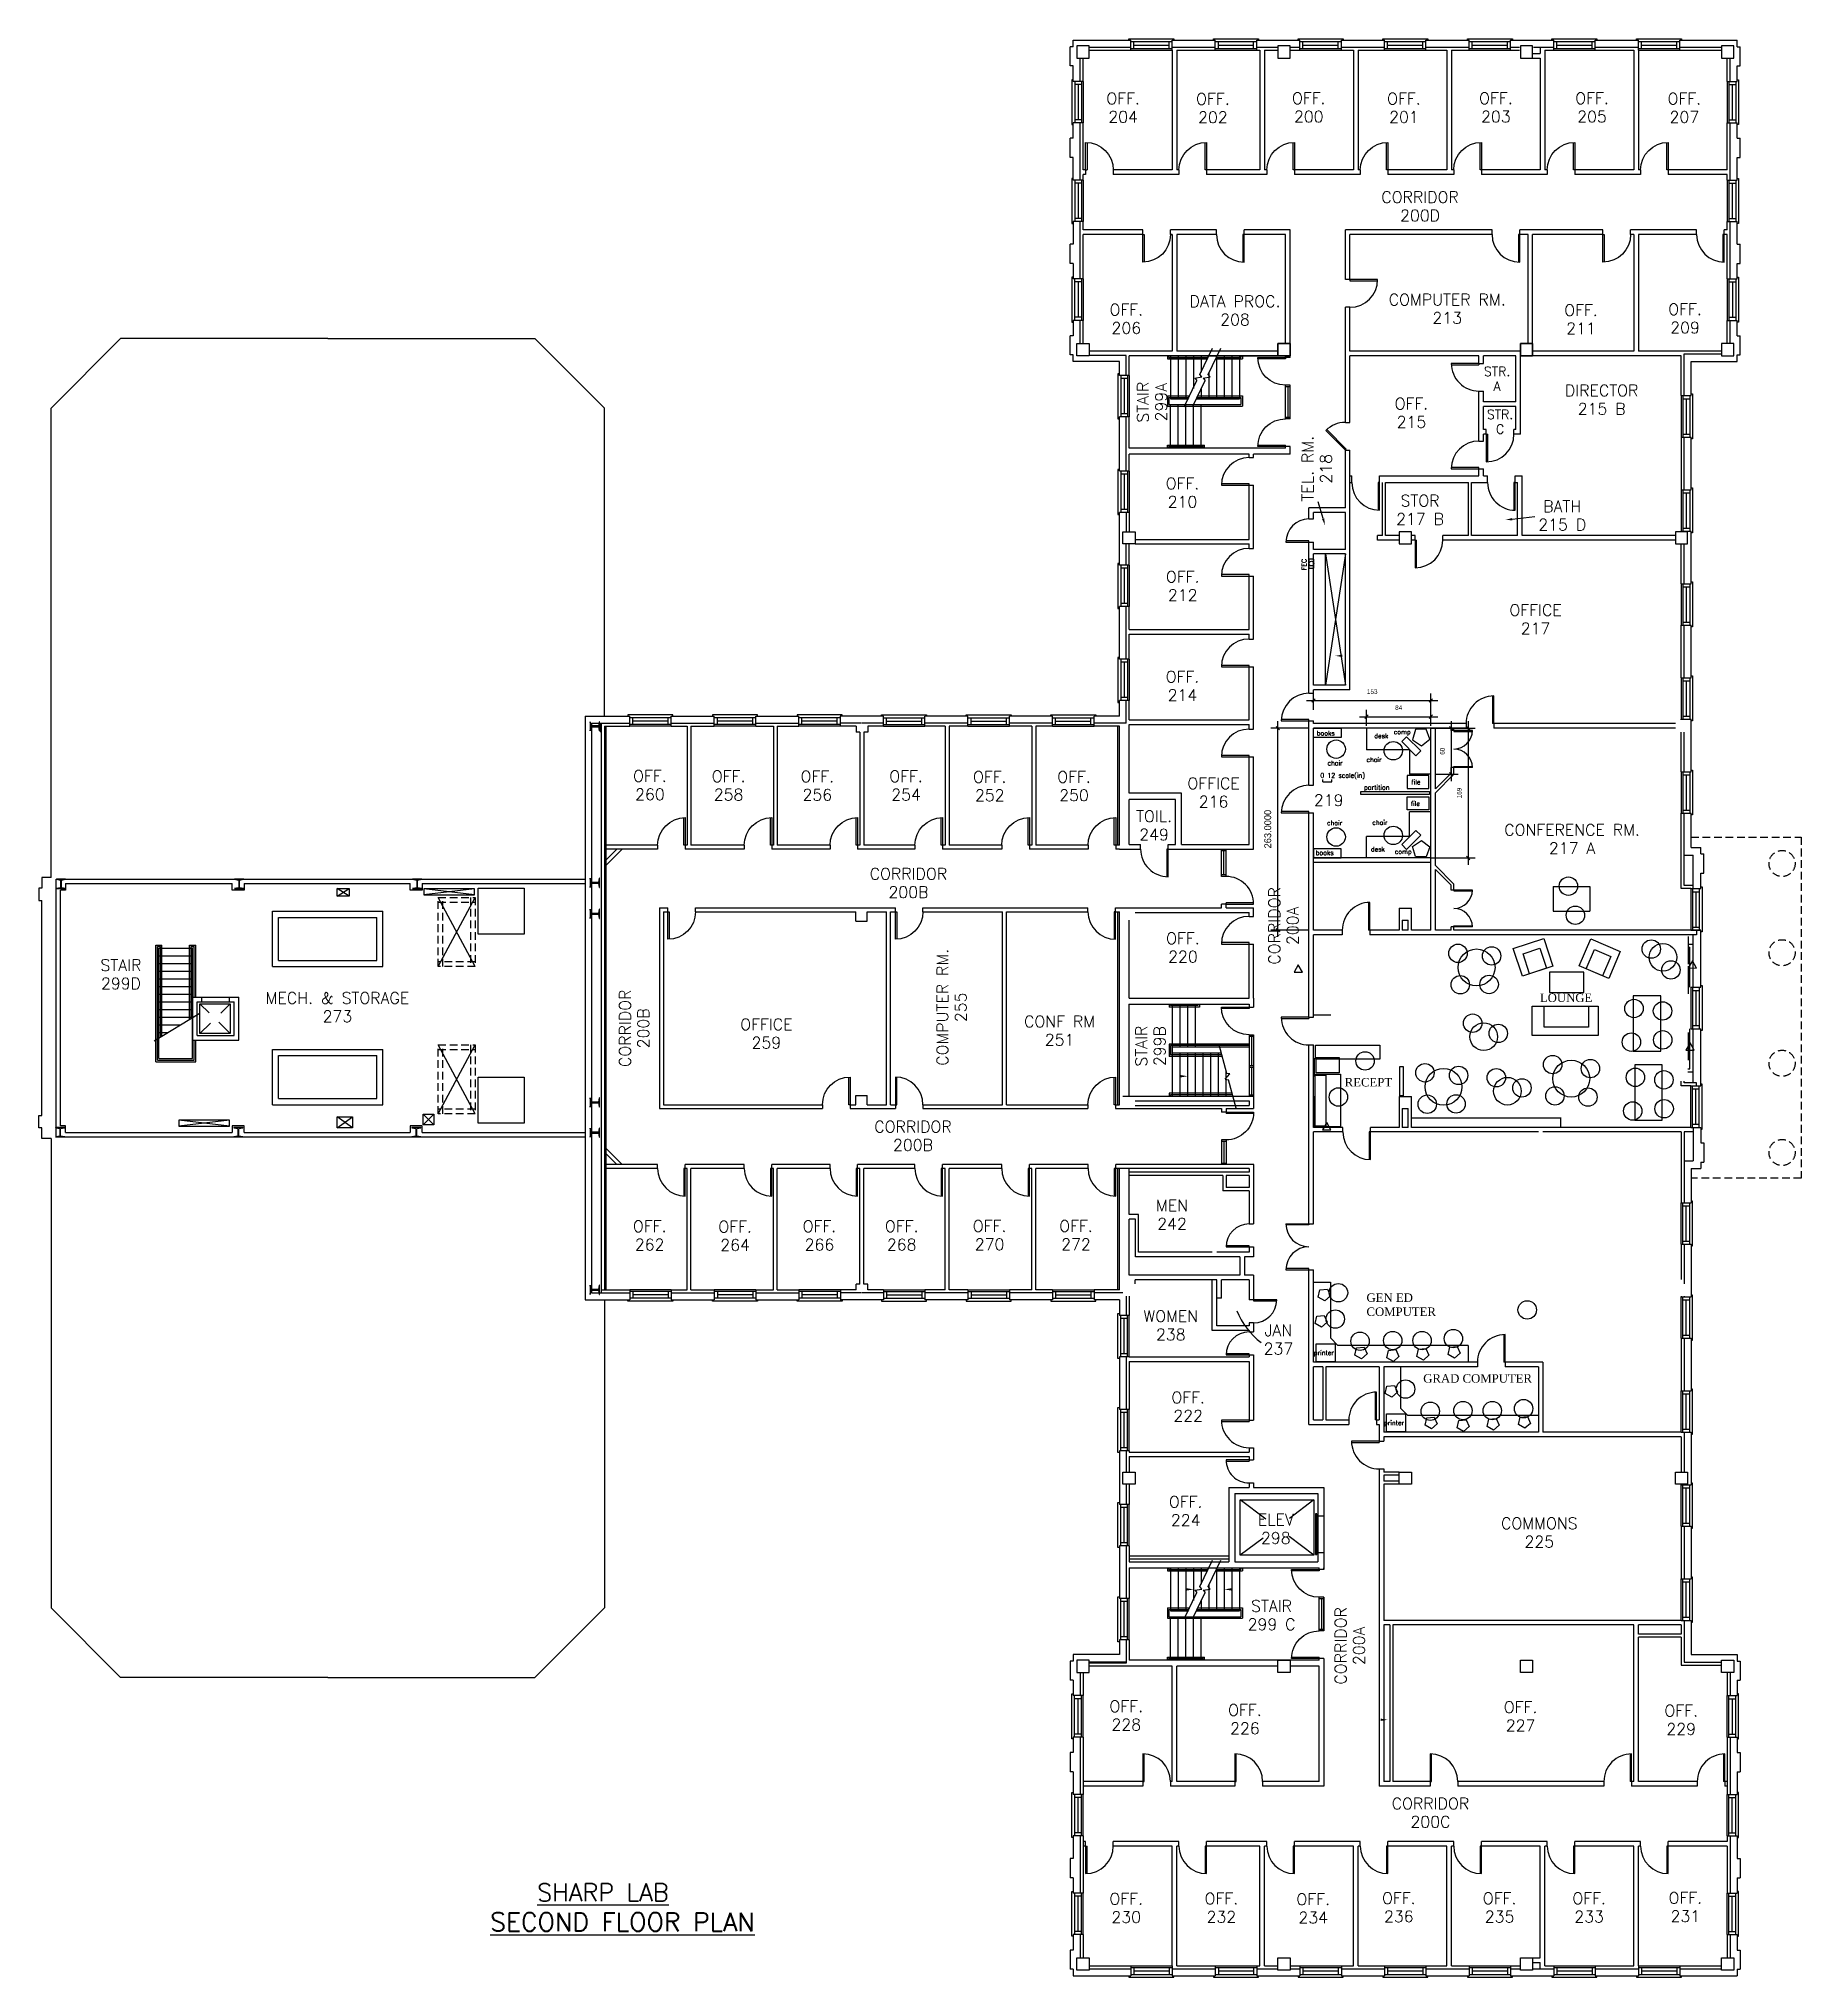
# Model space of a CAD drawing. Extents: x 481 to 2778, y 95 to 2621.
import ezdxf
from ezdxf.enums import TextEntityAlignment as Align

# ---------------------------------------------------------------- set-up
doc = ezdxf.new("R2010")
doc.units = 0
doc.header["$LTSCALE"] = 40
doc.header["$MEASUREMENT"] = 0
doc.linetypes.add('HIDDEN', pattern=[0.375, 0.25, -0.125])
doc.layers.get('0').update_dxf_attribs({"linetype": 'CONTINUOUS'})
doc.layers.get('Defpoints').update_dxf_attribs({"linetype": 'CONTINUOUS'})
for name, color, linetype in [('A-AREA-IDEN', 3, 'CONTINUOUS'), ('A-CONC', 5, 'HIDDEN'), ('A-DOOR', 7, 'CONTINUOUS'), ('A-FLOR-ELTR', 7, 'CONTINUOUS'), ('A-FLOR-IDEN', 7, 'CONTINUOUS'), ('A-FLOR-STRS', 7, 'CONTINUOUS'), ('A-GLAZ', 5, 'CONTINUOUS'), ('A-STRS-RAIL', 7, 'CONTINUOUS'), ('A-WALL', 5, 'CONTINUOUS'), ('S-COLS', 3, 'CONTINUOUS')]:
    doc.layers.add(name, color=color, linetype=linetype)
doc.styles.add('SIMPLEX', font='simplex', dxfattribs={"height": 23})
doc.dimstyles.get("Standard").update_dxf_attribs({"dimtxt": 0.18, "dimasz": 0.18, "dimexe": 0.18, "dimexo": 0.0625, "dimgap": 0.09, "dimtad": 0, "dimtih": 1, "dimtoh": 1, "dimdec": 4, "dimzin": 0, "dimdsep": 46, "dimtxsty": 'Standard', "dimcen": 0.09, "dimadec": 0, "dimazin": 0, "dimtfac": 1, "dimtdec": 4, "dimtofl": 0, "dimtmove": 0, "dimatfit": 3, "dimfxl": 0, "dimtolj": 1, "dimtzin": 0, "dimarcsym": 0})

msp = doc.modelspace()

# ---------------------------------------------------------------- texts
at = {"style": 'SIMPLEX'}
for s, insert, char_height, width, attachment_point in [('books', (2146.61266, 1719.08855), 6, 42.53125, 1), ('comp', (2246.96358, 1720.66635), 6, 42.53125, 1), ('desk', (2221.57126, 1715.59267), 6, 42.53125, 1), ('chair', (2160.62969, 1680.07689), 6, 42.53125, 1), ('chair', (2211.41433, 1684.51636), 6, 42.53125, 1), ('0 12 scale(in)', (2151.17307, 1664.01577), 6, 84.5088014, 1), ('partition', (2208.24029, 1648.36636), 6, 42.53125, 1), ('file', (2269.81666, 1655.34268), 6, 42.53125, 1), ('file', (2269.18184, 1627.43741), 6, 42.53125, 1), ('chair', (2159.99489, 1602.069), 6, 42.53125, 1), ('chair', (2219.03203, 1602.7032), 6, 42.53125, 1), ('desk', (2217.1276, 1567.82163), 6, 42.53125, 1), ('books', (2145.19416, 1563.20123), 6, 42.53125, 1), ('comp', (2248.2332, 1564.65057), 6, 42.53125, 1), ('{\\fTimes New Roman|b0|i0|c0|p18;LOUNGE}', (2471.49259, 1371.20965), 11, 141.09375, 5), ('{\\fTimes New Roman|b0|i0|c0|p18;RECEPT}', (2183.03884, 1266.79761), 11, 141.09375, 1), ('{\\fTimes New Roman|b0|i0|c0|p18;GEN ED COMPUTER}', (2211.44134, 986.15319), 11, 141.09375, 1), ('printer', (2142.77894, 911.85655), 6, 37.8125, 1), ('{\\fTimes New Roman|b0|i0|c0|p18;GRAD COMPUTER}', (2285.38815, 880.85692), 11, 141.09375, 1), ('printer', (2234.27894, 820.60655), 6, 37.8125, 1)]:
    msp.add_mtext(s, dxfattribs=dict(at, insert=insert, char_height=char_height, width=width, attachment_point=attachment_point))
at = {"layer": 'A-FLOR-IDEN', "style": 'SIMPLEX'}
for s, height, p in [('%%uSHARP LAB', 23, (1130.73107, 194.30998)), ('%%uSECOND FLOOR PLAN', 24, (1069.6602, 155.33288))]:
    msp.add_text(s, height=height, dxfattribs=at).set_placement(p)
at = {"layer": 'A-WALL', "style": 'SIMPLEX'}
msp.add_text('FEC', height=6, rotation=90, dxfattribs=at).set_placement((2133.05036, 1928.17014))

# ---------------------------------------------------------------- blocks, each defined once
blk = doc.blocks.new('Q')
at = {"layer": 'A-STRS-RAIL', "style": 'SIMPLEX'}
for tag, p in [('ROOM', (2, 4)), ('NUMBER', (2, -15.1))]:
    blk.add_attdef(tag, text='', height=12, dxfattribs=at).set_placement(p, align=Align.CENTER)
blk = doc.blocks.new('AD03A', base_point=(6.133, 5.024))
for p, q in [((6.133, 6.024), (6.133, 5.024)), ((6.182, 5.024), (6.182, 6.022)), ((6.133, 5.024), (6.182, 5.024))]:
    blk.add_line(p, q)
blk.add_arc((6.133, 5.024), 1, 0, 90)
blk = doc.blocks.new('AD081', base_point=(976.415, 314.205))
for p, q in [((976.353, 314.849), (976.314, 314.205)), ((976.353, 314.849), (976.477, 313.561)), ((975.415, 314.205), (976.314, 314.205)), ((976.477, 313.561), (976.516, 314.205)), ((976.516, 314.205), (977.415, 314.205))]:
    blk.add_line(p, q)
blk = doc.blocks.new('WDO')
at = {"layer": 'A-GLAZ'}
for p, q in [((2681.4, 408.1), (2681.4, 462.1)), ((2683.6, 408.1), (2683.6, 462.1)), ((2683.6, 458.1), (2692.6, 458.1)), ((2688.1, 412.1), (2688.1, 458.1)), ((2692.6, 408.1), (2692.6, 462.1)), ((2696.3, 464.4), (2694.4, 464.4)), ((2696.3, 405.8), (2696.3, 464.4)), ((2683.6, 412.1), (2692.6, 412.1)), ((2694.4, 405.8), (2696.3, 405.8))]:
    blk.add_line(p, q, dxfattribs=at)
at = {"layer": 'A-WALL'}
for p, q in [((2681.4, 462.1), (2694.4, 462.1)), ((2681.4, 408.1), (2694.4, 408.1))]:
    blk.add_line(p, q, dxfattribs=at)
blk = doc.blocks.new('AD05A', base_point=(203.035, 424.492))
for p, q in [((203.035, 424.492), (203.084, 424.492)), ((203.035, 424.492), (203.035, 423.492)), ((203.084, 423.493), (203.084, 424.492))]:
    blk.add_line(p, q)
blk.add_arc((203.035, 424.492), 1, 270, 0)
blk = doc.blocks.new('AD04A', base_point=(489.664, 570.31))
for p, q in [((488.664, 571.31), (488.664, 570.31)), ((488.713, 570.31), (488.713, 571.309)), ((490.616, 570.31), (490.616, 571.309)), ((490.664, 571.31), (490.664, 570.31)), ((488.664, 570.31), (488.713, 570.31)), ((490.664, 570.31), (490.616, 570.31))]:
    blk.add_line(p, q)
for centre, start, end in [((488.664, 570.31), 0, 90), ((490.664, 570.31), 90, 180)]:
    blk.add_arc(centre, 1, start, end)
blk = doc.blocks.new('AD03B', base_point=(489.664, 570.31))
for p, q in [((490.371, 571.017), (489.664, 570.31)), ((489.699, 570.276), (490.405, 570.982)), ((489.664, 570.31), (489.699, 570.276))]:
    blk.add_line(p, q)
blk.add_arc((489.664, 570.31), 1, 0, 45)
blk = doc.blocks.new('FEC', base_point=(90.3, 185))
at = {"layer": 'A-WALL'}
for p, q in [((91, 191), (84, 191)), ((84, 191), (84, 179)), ((84, 179), (91, 179)), ((90.3, 179), (90.3, 191)), ((91, 179), (91, 191))]:
    blk.add_line(p, q, dxfattribs=at)
blk.add_circle((87, 185), 3, dxfattribs=at)
blk = doc.blocks.new('*D10')
at = {"color": 0, "lineweight": -2}
for p, q in [((2133.4, 1758.5), (2304.4, 1758.5)), ((2140.1, 1756.3), (2144.6, 1760.8)), ((2142.4, 1746.5), (2142.4, 1767.5)), ((2293.1, 1756.3), (2297.6, 1760.8)), ((2295.4, 1746.5), (2295.4, 1767.5))]:
    blk.add_line(p, q, dxfattribs=at)
at = {"layer": 'Defpoints', "color": 0}
for p in [(2295.4, 1758.5), (2142.4, 1740.5), (2295.4, 1740.5)]:
    blk.add_point(p, dxfattribs=at)
at = {"color": 0, "insert": (2218.9, 1770.2), "char_height": 6, "attachment_point": 5}
blk.add_mtext('\\A1;153', dxfattribs=at)
blk = doc.blocks.new('*D11')
at = {"color": 0, "lineweight": -2}
for p, q in [((2295.4, 1722.5), (2352.9, 1722.5)), ((2346.2, 1720.2), (2341.7, 1724.7)), ((2343.9, 1731.5), (2343.9, 1544.5)), ((2295.4, 1553.5), (2352.9, 1553.5)), ((2346.2, 1551.2), (2341.7, 1555.7))]:
    blk.add_line(p, q, dxfattribs=at)
at = {"layer": 'Defpoints', "color": 0}
for p in [(2289.4, 1722.5), (2289.4, 1553.5), (2343.9, 1553.5)]:
    blk.add_point(p, dxfattribs=at)
at = {"color": 0, "insert": (2332.3, 1638), "char_height": 6, "attachment_point": 5, "rotation": 90}
blk.add_mtext('\\A1;169', dxfattribs=at)
blk = doc.blocks.new('*D12')
at = {"color": 0, "lineweight": -2}
for p, q in [((2211.4, 1725.5), (2211.4, 1746.5)), ((2295.4, 1725.5), (2295.4, 1746.5)), ((2202.4, 1737.5), (2304.4, 1737.5)), ((2209.1, 1735.3), (2213.6, 1739.8)), ((2293.1, 1735.3), (2297.6, 1739.8))]:
    blk.add_line(p, q, dxfattribs=at)
at = {"layer": 'Defpoints', "color": 0}
for p in [(2211.4, 1719.5), (2295.4, 1737.5), (2295.4, 1719.5)]:
    blk.add_point(p, dxfattribs=at)
at = {"color": 0, "insert": (2253.4, 1749.2), "char_height": 6, "attachment_point": 5}
blk.add_mtext('\\A1;84', dxfattribs=at)
blk = doc.blocks.new('*D13')
at = {"color": 0, "lineweight": -2}
for p, q in [((2301.4, 1722.5), (2330.9, 1722.5)), ((2324.1, 1720.2), (2319.6, 1724.7)), ((2321.9, 1731.5), (2321.9, 1653.5)), ((2301.4, 1662.5), (2330.9, 1662.5)), ((2324.1, 1660.2), (2319.6, 1664.7))]:
    blk.add_line(p, q, dxfattribs=at)
at = {"layer": 'Defpoints', "color": 0}
for p in [(2295.4, 1722.5), (2295.4, 1662.5), (2321.9, 1662.5)]:
    blk.add_point(p, dxfattribs=at)
at = {"color": 0, "insert": (2310.3, 1692.5), "char_height": 6, "attachment_point": 5, "rotation": 90}
blk.add_mtext('\\A1;60', dxfattribs=at)
blk = doc.blocks.new('*D14')
at = {"color": 0, "lineweight": -2}
for p, q in [((2136.4, 1722.5), (2086.9, 1722.5)), ((2098.2, 1720.2), (2093.7, 1724.7)), ((2095.9, 1450.5), (2095.9, 1731.5)), ((2136.4, 1459.5), (2086.9, 1459.5)), ((2098.2, 1457.2), (2093.7, 1461.7))]:
    blk.add_line(p, q, dxfattribs=at)
at = {"layer": 'Defpoints', "color": 0}
for p in [(2095.9, 1722.5), (2142.4, 1722.5), (2142.4, 1459.5)]:
    blk.add_point(p, dxfattribs=at)
at = {"color": 0, "insert": (2082.8, 1591), "char_height": 9, "attachment_point": 5, "rotation": 90}
blk.add_mtext('\\A1;263.0000', dxfattribs=at)

# ---------------------------------------------------------------- dimensions: what is measured, and where the dimension line sits
for base, p1, p2, picture, middle in [((2295.39123, 1758.53226), (2142.39123, 1740.46574), (2295.39123, 1740.46574), '*D10', (2218.89123, 1770.17226)), ((2295.39123, 1737.53226), (2211.39123, 1719.46574), (2295.39123, 1719.46574), '*D12', (2253.39123, 1749.17226))]:
    dim = msp.add_linear_dim(base=base, p1=p1, p2=p2, dimstyle='Standard', override={"dimscale": 96, "dimtxt": 0.0625, "dimasz": 0.09375, "dimexe": 0.09375, "dimtad": 1, "dimtih": 0, "dimtoh": 0, "dimdec": 0, "dimrnd": 0.125, "dimzin": 1, "dimtsz": 0.0234, "dimdle": 0.09375})
    dim.commit()
    dim.dimension.update_dxf_attribs({"geometry": picture, "text_midpoint": middle})
for base, p1, p2, override, picture, middle in [((2095.93609, 1722.46574), (2142.39123, 1459.46574), (2142.39123, 1722.46574), {"dimscale": 96, "dimtxt": 0.09375, "dimasz": 0.09375, "dimexe": 0.09375, "dimtad": 1, "dimtih": 0, "dimtoh": 0, "dimrnd": 0.125, "dimzin": 1, "dimtsz": 0.0234, "dimdle": 0.09375}, '*D14', (2082.79609, 1590.96574)), ((2343.92176, 1553.46574), (2289.39123, 1722.46574), (2289.39123, 1553.46574), {"dimscale": 96, "dimtxt": 0.0625, "dimasz": 0.09375, "dimexe": 0.09375, "dimtad": 1, "dimtih": 0, "dimtoh": 0, "dimdec": 0, "dimrnd": 0.125, "dimzin": 1, "dimtsz": 0.0234, "dimdle": 0.09375}, '*D11', (2332.28176, 1637.96574)), ((2321.89123, 1662.46574), (2295.39123, 1722.46574), (2295.39123, 1662.46574), {"dimscale": 96, "dimtxt": 0.0625, "dimasz": 0.09375, "dimexe": 0.09375, "dimtad": 1, "dimtih": 0, "dimtoh": 0, "dimdec": 0, "dimrnd": 0.125, "dimzin": 1, "dimtsz": 0.0234, "dimdle": 0.09375}, '*D13', (2310.25123, 1692.46574))]:
    dim = msp.add_linear_dim(base=base, p1=p1, p2=p2, angle=90, dimstyle='Standard', override=override)
    dim.commit()
    dim.dimension.update_dxf_attribs({"geometry": picture, "text_midpoint": middle})

# ---------------------------------------------------------------- linework, layer by layer
for p, q in [((2295.39123, 1553.46574), (2295.39123, 1722.46574)), ((2154.39123, 1652.79904), (2166.39123, 1652.79904)), ((2142.76113, 1349.09251), (2164.76113, 1349.09251)), ((2464.21887, 1215.30718), (2464.21887, 1203.30718)), ((2142.39123, 1000.58897), (2164.39123, 1000.58897)), ((2164.39123, 928.04659), (2173.97208, 918.46574)), ((2343.89123, 918.46574), (2343.89123, 896.46574)), ((2255.89123, 836.79659), (2265.47208, 827.21574))]:
    msp.add_line(p, q)
for points in [[(2142.39123, 1722.46574), (2178.39123, 1722.46574), (2178.39123, 1710.46574), (2142.39123, 1710.46574)], [(2271.54926, 1707.40587), (2283.00516, 1699.66881), (2293.90361, 1708.17314), (2289.18332, 1721.16616), (2275.36757, 1720.69196)], [(2263.72625, 1711.44776), (2282.20752, 1692.98389), (2275.82219, 1686.59254), (2257.34092, 1705.05642)], [(2264.51582, 1643.81286), (2292.64955, 1643.81286), (2292.64955, 1660.87796), (2264.51582, 1660.87796)], [(2204.2293, 1640.14927), (2293.65433, 1640.14927), (2293.65433, 1636.13395), (2204.2293, 1636.13395)], [(2264.51582, 1633.12246), (2292.64955, 1633.12246), (2292.64955, 1616.05735), (2264.51582, 1616.05735)], [(2263.72625, 1564.48372), (2282.20752, 1582.94759), (2275.82219, 1589.33893), (2257.34092, 1570.87506)], [(2271.54926, 1568.52561), (2283.00516, 1576.26267), (2293.90361, 1567.75834), (2289.18332, 1554.76532), (2275.36757, 1555.23951)], [(2142.39123, 1553.46574), (2178.39123, 1553.46574), (2178.39123, 1565.46574), (2142.39123, 1565.46574)], [(2454.24411, 1412.53272), (2414.54295, 1399.44776), (2402.64806, 1435.53809), (2442.34923, 1448.62305)], [(2527.00979, 1396.47219), (2488.58218, 1412.92568), (2503.53921, 1447.85829), (2541.96682, 1431.4048)], [(2445.80102, 1409.74999), (2424.00531, 1402.56642), (2415.39875, 1428.67962), (2437.19447, 1435.86319)], [(2518.83754, 1399.97129), (2497.741, 1409.00416), (2508.56317, 1434.27968), (2529.65972, 1425.24682)], [(2641.48753, 1409.97283), (2636.23607, 1419.42318), (2630.67756, 1410.15011)], [(2127.85642, 1404.65073), (2122.60496, 1414.10108), (2117.04644, 1404.82801)], [(2494.68943, 1378.20415), (2494.68943, 1404.55302), (2449.68376, 1404.55302), (2449.68376, 1378.20415)], [(2595.07498, 1301.6134), (2595.07498, 1373.6134), (2559.07498, 1373.6134), (2559.07498, 1301.6134)], [(2427.1182, 1360.30463), (2513.1182, 1360.30463), (2513.1182, 1322.30463), (2427.1182, 1322.30463)], [(2442.80774, 1360.30463), (2500.60525, 1360.30463), (2500.60525, 1332.80969), (2442.80774, 1332.80969)], [(2144.94868, 1309.50258), (2228.94868, 1309.50258), (2228.94868, 1291.50258), (2144.94868, 1291.50258)], [(2145.90616, 1293.45712), (2175.99607, 1293.45712), (2175.99607, 1273.41638), (2145.90616, 1273.41638)], [(2638.27525, 1302.99924), (2633.02379, 1312.44959), (2627.46528, 1303.17652)], [(2144.36309, 1271.87478), (2177.53916, 1271.87478), (2177.53916, 1203.27379), (2144.36309, 1203.27379)], [(2144.36309, 1270.33319), (2158.25075, 1270.33319), (2158.25075, 1204.04459), (2144.36309, 1204.04459)], [(2254.69281, 1281.89515), (2259.32203, 1281.89515), (2259.32203, 1243.35527), (2254.69281, 1243.35527)], [(2596.87068, 1211.91304), (2596.87068, 1283.91304), (2560.87068, 1283.91304), (2560.87068, 1211.91304)], [(2164.99877, 1199.23486), (2159.74732, 1208.68521), (2154.1888, 1199.41214)], [(2164.30999, 982.79973), (2156.96463, 976.30503), (2148.51796, 981.28391), (2150.64299, 990.85573), (2160.40301, 991.79256)], [(2160.18334, 948.51924), (2152.83798, 942.02454), (2144.39131, 947.00342), (2146.51634, 956.57524), (2156.27636, 957.51207)], [(2145.86509, 920.33533), (2170.55425, 920.33533), (2170.55425, 897.2114), (2145.86509, 897.2114)], [(2212.10952, 907.27514), (2204.76416, 900.78044), (2196.31749, 905.75932), (2198.44252, 915.33114), (2208.20254, 916.26797)], [(2253.75773, 903.87849), (2246.41237, 897.38378), (2237.9657, 902.36266), (2240.09073, 911.93448), (2249.85074, 912.87131)], [(2292.85605, 905.57682), (2285.51069, 899.08211), (2277.06402, 904.06099), (2279.18905, 913.63281), (2288.94906, 914.56964)], [(2333.65429, 908.12431), (2326.30893, 901.62961), (2317.86226, 906.60849), (2319.98729, 916.18031), (2329.7473, 917.11714)], [(2251.68334, 857.26924), (2244.33798, 850.77454), (2235.89131, 855.75342), (2238.01634, 865.32524), (2247.77636, 866.26207)], [(2237.36509, 829.08533), (2262.05425, 829.08533), (2262.05425, 805.9614), (2237.36509, 805.9614)], [(2303.60952, 816.02514), (2296.26416, 809.53044), (2287.81749, 814.50932), (2289.94252, 824.08114), (2299.70254, 825.01797)], [(2345.25773, 812.62849), (2337.91237, 806.13378), (2329.4657, 811.11266), (2331.59073, 820.68448), (2341.35074, 821.62131)], [(2384.35605, 814.32682), (2377.01069, 807.83211), (2368.56402, 812.81099), (2370.68905, 822.38281), (2380.44906, 823.31964)], [(2425.15429, 816.87431), (2417.80893, 810.37961), (2409.36226, 815.35849), (2411.48729, 824.93031), (2421.2473, 825.86714)]]:
    msp.add_lwpolyline(points, close=True)
for centre, radius in [((2171.87976, 1695.1638), 12), ((2246.23317, 1693.15613), 12), ((2171.87976, 1580.76768), 12), ((2246.23317, 1582.77534), 12), ((2474.54718, 1516.69048), 12), ((2483.59416, 1478.72959), 12), ((2330.63432, 1429.18936), 12), ((2582.41807, 1434.69286), 12), ((2597.62558, 1424.05426), 18), ((2354.87382, 1410.83278), 24), ((2374.45449, 1425.79141), 12), ((2608.05815, 1407.5138), 12), ((2333.58779, 1388.29764), 12), ((2371.22082, 1388.61134), 12), ((2559.97271, 1357.32607), 12), ((2597.15279, 1354.0924), 12), ((2349.7778, 1338.16962), 12), ((2364.21377, 1320.59384), 18), ((2383.13324, 1324.86491), 12), ((2556.57476, 1313.50591), 12), ((2597.46649, 1316.45938), 12), ((2209.60883, 1289.01569), 12), ((2453.98636, 1284.26607), 12), ((2478.22585, 1265.90949), 24), ((2503.19362, 1279.07411), 12), ((2287.5839, 1273.55086), 12), ((2311.82339, 1255.19427), 24), ((2331.40407, 1270.15291), 12), ((2380.6159, 1267.16281), 12), ((2395.05188, 1249.58704), 18), ((2413.97134, 1253.85811), 12), ((2561.76841, 1267.62571), 12), ((2598.94848, 1264.39204), 12), ((2174.8897, 1241.99703), 12), ((2290.53737, 1232.65913), 12), ((2328.17039, 1232.97283), 12), ((2456.93983, 1243.37434), 12), ((2499.95995, 1241.89403), 12), ((2599.26218, 1226.75902), 12), ((2558.37046, 1223.80555), 12), ((2174.89291, 987.00235), 12), ((2170.76626, 952.72186), 12), ((2420.80532, 964.66298), 12), ((2203.06486, 923.8503), 12), ((2245.56304, 924.69947), 12), ((2283.81139, 924.69947), 12), ((2324.60965, 927.24696), 12), ((2262.26626, 861.47186), 12), ((2294.56486, 832.6003), 12), ((2337.06304, 833.44947), 12), ((2375.31139, 833.44947), 12), ((2416.10965, 835.99696), 12)]:
    msp.add_circle(centre, radius)
at = {"layer": 'A-AREA-IDEN'}
for p, q in [((2154.95997, 1995.50593), (2148.35421, 2017.58136)), ((2401.30648, 1994.84711), (2430.58475, 1998.3958))]:
    msp.add_line(p, q, dxfattribs=at)
msp.add_arc((2140.10908, 1005.0794), 106.1685, 202.97623871, 231.51689732, dxfattribs=at)
for points in [[(2156.40817, 1995.89674), (2153.51178, 1995.11513), (2157.3048, 1986.81676)], [(2401.48697, 1993.35801), (2401.126, 1996.33621), (2392.37187, 1993.76418)]]:
    msp.add_solid(points, dxfattribs=at)
at = {"layer": 'A-CONC', "linetype": 'HIDDEN'}
for p, q in [((2634.39123, 1580.54654), (2777.89123, 1580.54654)), ((2777.89123, 1580.54654), (2777.89123, 1136.27358)), ((2777.89123, 1136.27358), (2634.39123, 1136.27358))]:
    msp.add_line(p, q, dxfattribs=at)
for centre in [(2752.89123, 1546.21574), (2752.89123, 1429.96574), (2752.89123, 1285.96574), (2752.89123, 1169.71574)]:
    msp.add_circle(centre, 17, dxfattribs=at)
at = {"layer": 'A-DOOR', "color": 7}
for p, q in [((2105.89123, 2125.46574), (2105.89123, 2169.31192)), ((2111.89123, 2125.46574), (2111.89123, 2169.31192)), ((2022.39123, 1529.32512), (2022.39123, 1564.96574)), ((2028.39123, 1529.32512), (2028.39123, 1564.96574)), ((2022.39123, 1186.10635), (2022.39123, 1153.96574)), ((2028.39123, 1186.10635), (2028.39123, 1153.96574)), ((2149.89123, 546.46574), (2149.89123, 590.31192)), ((2155.89123, 546.46574), (2155.89123, 590.31192))]:
    msp.add_line(p, q, dxfattribs=at)
at = {"layer": 'A-DOOR'}
for p, q in [((2111.89123, 2169.31192), (2105.89123, 2169.31192)), ((2111.89123, 2167.31192), (2105.89123, 2167.31192)), ((2108.89123, 2167.31192), (2108.89123, 2127.46574)), ((2111.89123, 2127.46574), (2105.89123, 2127.46574)), ((2111.89123, 2125.46574), (2105.89123, 2125.46574)), ((2022.39123, 1562.96574), (2028.39123, 1562.96574)), ((2025.39123, 1531.32512), (2025.39123, 1562.96574)), ((2028.39123, 1531.32512), (2022.39123, 1531.32512)), ((2028.39123, 1529.32512), (2022.39123, 1529.32512)), ((2058.39123, 1323.15014), (2058.39123, 1242.96574)), ((2058.39123, 1323.15014), (2064.39123, 1323.15014)), ((2058.39123, 1321.15014), (2064.39123, 1321.15014)), ((2061.39123, 1321.15014), (2061.39123, 1283.05794)), ((2064.39123, 1323.15014), (2064.39123, 1242.96574)), ((2058.39123, 1283.05794), (2064.39123, 1283.05794)), ((2058.39123, 1281.05794), (2064.39123, 1281.05794)), ((2061.39123, 1281.05794), (2061.39123, 1244.94913)), ((2058.39123, 1244.94913), (2064.39123, 1244.94913)), ((2028.39123, 1186.10635), (2022.39123, 1186.10635)), ((2028.39123, 1184.10635), (2022.39123, 1184.10635)), ((2025.39123, 1184.10635), (2025.39123, 1155.96574)), ((2022.39123, 1155.96574), (2028.39123, 1155.96574)), ((2144.78246, 699), (2144.78246, 646)), ((2146.78246, 699), (2144.78246, 699)), ((2146.78246, 646), (2146.78246, 699)), ((2144.78246, 646), (2146.78246, 646)), ((2155.89123, 590.31192), (2149.89123, 590.31192)), ((2155.89123, 588.31192), (2149.89123, 588.31192)), ((2152.89123, 588.31192), (2152.89123, 548.46574)), ((2155.89123, 548.46574), (2149.89123, 548.46574)), ((2155.89123, 546.46574), (2149.89123, 546.46574))]:
    msp.add_line(p, q, dxfattribs=at)
at = {"layer": 'A-FLOR-ELTR'}
for p, q in [((691.37411, 1363.43443), (730.99213, 1363.43443)), ((703.6199, 1351.48593), (691.37411, 1363.43443)), ((691.37411, 1324.77824), (691.37411, 1363.43443)), ((730.99213, 1324.77824), (715.87572, 1339.52766)), ((718.59382, 1351.33713), (730.99213, 1363.43443)), ((730.99213, 1363.43443), (730.99213, 1324.77824)), ((691.37411, 1324.77824), (705.22755, 1338.29536)), ((730.99213, 1324.77824), (691.37411, 1324.77824)), ((2047, 717), (2143, 717)), ((2047, 645), (2047, 717)), ((2080.3681, 691.97392), (2047, 717)), ((2143, 717), (2110.94978, 692.96234)), ((2143, 717), (2143, 645)), ((2076.7277, 667.29577), (2047, 645)), ((2143, 645), (2110.52224, 669.35832)), ((2143, 645), (2047, 645))]:
    msp.add_line(p, q, dxfattribs=at)
at = {"layer": 'A-FLOR-STRS'}
for p, q in [((1955.84069, 2207.46574), (1955.84069, 2151.46574)), ((1965.84069, 2207.46574), (1965.84069, 2151.46574)), ((1975.84069, 2207.46574), (1975.84069, 2151.46574)), ((1985.84069, 2207.46574), (1985.84069, 2165.21605)), ((1995.84069, 2207.46574), (1995.84069, 2186.18036)), ((2015.84069, 2207.46574), (2015.84069, 2151.46574)), ((2025.84069, 2207.46574), (2025.84069, 2151.46574)), ((2035.84069, 2207.46574), (2035.84069, 2151.46574)), ((2045.84069, 2207.46574), (2045.84069, 2151.46574)), ((2005.84069, 2185.41027), (2005.84069, 2151.46574)), ((1995.84069, 2164.44596), (1995.84069, 2151.46574)), ((1955.84069, 2087.46574), (1955.84069, 2143.46574)), ((1965.84069, 2087.46574), (1965.84069, 2143.46574)), ((1975.84069, 2087.46574), (1975.84069, 2143.46574)), ((1985.84069, 2087.46574), (1985.84069, 2143.46574)), ((1995.84069, 2087.46574), (1995.84069, 2143.46574)), ((631.88537, 1315.29933), (690.38674, 1350.99336)), ((1958.21681, 1362.96574), (1958.21681, 1242.96574)), ((1968.21681, 1362.96574), (1968.21681, 1306.96574)), ((1978.21681, 1362.96574), (1978.21681, 1306.96574)), ((1988.21681, 1362.96574), (1988.21681, 1306.96574)), ((1968.21681, 1298.96574), (1968.21681, 1242.96574)), ((1978.21681, 1298.96574), (1978.21681, 1242.96574)), ((1988.21681, 1298.96574), (1988.21681, 1242.96574)), ((1998.21681, 1298.96574), (1998.21681, 1242.96574)), ((2008.21681, 1298.96574), (2008.21681, 1242.96574)), ((2018.21681, 1298.96574), (2018.21681, 1242.96574)), ((2028.21681, 1276.3836), (2028.21681, 1242.96574)), ((1955.84069, 628.46574), (1955.84069, 572.46574)), ((1965.84069, 628.46574), (1965.84069, 572.46574)), ((1975.84069, 628.46574), (1975.84069, 572.46574)), ((1985.84069, 628.46574), (1985.84069, 586.21605)), ((1995.84069, 628.46574), (1995.84069, 607.18036)), ((2005.84069, 606.41027), (2005.84069, 572.46574)), ((2015.84069, 628.46574), (2015.84069, 572.46574)), ((2025.84069, 628.46574), (2025.84069, 572.46574)), ((2035.84069, 628.46574), (2035.84069, 572.46574)), ((2045.84069, 628.46574), (2045.84069, 572.46574)), ((1995.84069, 585.44596), (1995.84069, 572.46574)), ((1955.84069, 508.46574), (1955.84069, 564.46574)), ((1965.84069, 508.46574), (1965.84069, 564.46574)), ((1975.84069, 508.46574), (1975.84069, 564.46574)), ((1985.84069, 508.46574), (1985.84069, 564.46574)), ((1995.84069, 508.46574), (1995.84069, 564.46574))]:
    msp.add_line(p, q, dxfattribs=at)
at = {"layer": 'A-FLOR-STRS', "color": 7, "linetype": 'Continuous'}
for p, q in [((637.89123, 1435.96574), (681.89123, 1435.96574)), ((637.89123, 1425.96574), (681.89123, 1425.96574)), ((637.89123, 1415.96574), (681.89123, 1415.96574)), ((637.89123, 1405.96574), (681.89123, 1405.96574)), ((637.89123, 1395.96574), (681.89123, 1395.96574)), ((637.89123, 1385.96574), (681.89123, 1385.96574)), ((637.89123, 1375.96574), (681.89123, 1375.96574)), ((637.89123, 1365.96574), (681.89123, 1365.96574)), ((637.89123, 1355.96574), (681.89123, 1355.96574)), ((637.89123, 1345.96574), (681.89123, 1345.96574)), ((637.89123, 1335.96574), (665.75695, 1335.96574))]:
    msp.add_line(p, q, dxfattribs=at)
at = {"layer": 'A-FLOR-STRS'}
for points in [[(1969.2809, 1270.58965), (1969.2809, 1267.58965), (1978.2809, 1269.08965)], [(1977.30324, 602.03024), (1977.30324, 599.03024), (1986.30324, 600.53024)], [(2035.15638, 599.03024), (2035.15638, 602.03024), (2026.15638, 600.53024)]]:
    msp.add_solid(points, dxfattribs=at)
at = {"layer": 'A-GLAZ'}
for p, q in [((1827.4404, 2310.16322), (1827.4404, 2251.51246)), ((1829.39123, 2310.16322), (1827.4404, 2310.16322)), ((1831.15995, 2307.84074), (1831.15995, 2253.84074)), ((1840.15995, 2303.84074), (1831.15995, 2303.84074)), ((1835.65995, 2303.84074), (1835.65995, 2257.84074)), ((1840.15995, 2307.84074), (1840.15995, 2253.84074)), ((1842.39123, 2307.84074), (1842.39123, 2253.84074)), ((2681.39123, 2307.84074), (2681.39123, 2253.84074)), ((2683.62251, 2307.84074), (2683.62251, 2253.84074)), ((2683.62251, 2303.84074), (2692.62251, 2303.84074)), ((2688.12251, 2303.84074), (2688.12251, 2257.84074)), ((2692.62251, 2307.84074), (2692.62251, 2253.84074)), ((2694.39123, 2310.16322), (2696.34206, 2310.16322)), ((2696.34206, 2310.16322), (2696.34206, 2251.51246)), ((1827.4404, 2251.51246), (1829.39123, 2251.51246)), ((1840.15995, 2257.84074), (1831.15995, 2257.84074)), ((2683.62251, 2257.84074), (2692.62251, 2257.84074)), ((2696.34206, 2251.51246), (2694.39123, 2251.51246)), ((1827.4404, 405.76825), (1827.4404, 464.41901)), ((1827.4404, 464.41901), (1829.39123, 464.41901)), ((1831.15995, 408.09074), (1831.15995, 462.09074)), ((1840.15995, 458.09074), (1831.15995, 458.09074)), ((1835.65995, 412.09074), (1835.65995, 458.09074)), ((1840.15995, 408.09074), (1840.15995, 462.09074)), ((1842.39123, 408.09074), (1842.39123, 462.09074)), ((2681.39123, 408.09074), (2681.39123, 462.09074)), ((2683.62251, 408.09074), (2683.62251, 462.09074)), ((2683.62251, 458.09074), (2692.62251, 458.09074)), ((2688.12251, 412.09074), (2688.12251, 458.09074)), ((2692.62251, 408.09074), (2692.62251, 462.09074)), ((2696.34206, 464.41901), (2694.39123, 464.41901)), ((2696.34206, 405.76825), (2696.34206, 464.41901)), ((1829.39123, 405.76825), (1827.4404, 405.76825)), ((1840.15995, 412.09074), (1831.15995, 412.09074)), ((2683.62251, 412.09074), (2692.62251, 412.09074)), ((2694.39123, 405.76825), (2696.34206, 405.76825))]:
    msp.add_line(p, q, dxfattribs=at)
at = {"layer": 'A-STRS-RAIL'}
for p, q in [((1952.07095, 2207.46574), (1952.07095, 2203.59649)), ((1952.07095, 2203.59649), (2004.1482, 2203.59649)), ((1954.07095, 2207.46574), (1954.07095, 2205.59649)), ((1954.07095, 2205.59649), (2005.1022, 2205.59649)), ((2005.84069, 2207.46574), (2005.84069, 2207.14467)), ((2014.51553, 2203.59649), (2049.84362, 2203.59649)), ((2015.46954, 2205.59649), (2047.84362, 2205.59649)), ((2047.84362, 2207.46574), (2047.84362, 2205.59649)), ((2049.84362, 2207.46574), (2049.84362, 2203.59649)), ((1952.07095, 2155.46574), (1981.18978, 2155.46574)), ((1952.07095, 2155.46574), (1952.07095, 2141.98357)), ((1954.07095, 2153.46574), (1980.23578, 2153.46574)), ((1954.07095, 2153.46574), (1954.07095, 2143.98357)), ((1955.84069, 2151.46574), (1979.28178, 2151.46574)), ((1989.64911, 2151.46574), (2045.84069, 2151.46574)), ((1990.60311, 2153.46574), (2047.84362, 2153.46574)), ((1991.55711, 2155.46574), (2049.84362, 2155.46574)), ((2047.84362, 2153.46574), (2047.84362, 2143.98357)), ((2049.84362, 2155.46574), (2049.84362, 2141.98357)), ((1952.07095, 2141.98357), (2049.84362, 2141.98357)), ((1954.07095, 2143.98357), (2047.84362, 2143.98357)), ((1952.07095, 2091.33498), (2000.4573, 2091.33498)), ((1952.07095, 2087.46574), (1952.07095, 2091.33498)), ((1954.07095, 2089.33498), (1998.4573, 2089.33498)), ((1954.07095, 2087.46574), (1954.07095, 2089.33498)), ((1998.4573, 2087.46574), (1998.4573, 2089.33498)), ((2000.4573, 2087.46574), (2000.4573, 2091.33498)), ((633.89123, 1287.96574), (633.89123, 1439.96574)), ((641.89123, 1321.40431), (641.89123, 1439.96574)), ((677.89123, 1343.36935), (677.89123, 1439.96574)), ((685.89123, 1371.96574), (685.89123, 1439.96574)), ((635.89123, 1289.96574), (635.89123, 1437.96574)), ((637.89123, 1291.96574), (637.89123, 1435.96574)), ((639.89123, 1320.18403), (639.89123, 1437.96574)), ((679.89123, 1344.58962), (679.89123, 1437.96574)), ((681.89123, 1291.96574), (681.89123, 1435.96574)), ((683.89123, 1371.96574), (683.89123, 1437.96574)), ((1954.21681, 1362.96574), (1954.21681, 1359.09649)), ((1993.72423, 1359.09649), (1954.21681, 1359.09649)), ((1956.21681, 1362.96574), (1956.21681, 1361.09649)), ((1991.72423, 1361.09649), (1956.21681, 1361.09649)), ((1991.72423, 1362.96574), (1991.72423, 1361.09649)), ((1993.72423, 1362.96574), (1993.72423, 1359.09649)), ((683.89123, 1289.96574), (683.89123, 1315.96574)), ((685.89123, 1287.96574), (685.89123, 1315.96574)), ((2058.39123, 1310.96574), (1954.21681, 1310.96574)), ((1954.21681, 1310.96574), (1954.21681, 1294.96574)), ((2023.24463, 1294.96574), (1954.21681, 1294.96574)), ((2058.39123, 1308.96574), (1956.21681, 1308.96574)), ((1956.21681, 1308.96574), (1956.21681, 1296.96574)), ((2022.70948, 1296.96574), (1956.21681, 1296.96574)), ((2058.39123, 1306.96574), (1958.21681, 1306.96574)), ((2022.17432, 1298.96574), (1958.21681, 1298.96574)), ((2036.12338, 1246.83498), (1954.21681, 1246.83498)), ((1954.21681, 1246.83498), (1954.21681, 1242.96574)), ((2036.65853, 1244.83498), (1956.21681, 1244.83498)), ((1956.21681, 1244.83498), (1956.21681, 1242.96574)), ((1952.07095, 628.46574), (1952.07095, 624.59649)), ((1952.07095, 624.59649), (2004.1482, 624.59649)), ((1954.07095, 628.46574), (1954.07095, 626.59649)), ((1954.07095, 626.59649), (2005.1022, 626.59649)), ((2005.84069, 628.46574), (2005.84069, 628.14467)), ((2014.51553, 624.59649), (2049.84362, 624.59649)), ((2015.46954, 626.59649), (2047.84362, 626.59649)), ((2047.84362, 628.46574), (2047.84362, 626.59649)), ((2049.84362, 628.46574), (2049.84362, 624.59649)), ((1952.07095, 576.46574), (1952.07095, 562.98357)), ((1952.07095, 576.46574), (1981.18978, 576.46574)), ((1952.07095, 562.98357), (2049.84362, 562.98357)), ((1954.07095, 574.46574), (1954.07095, 564.98357)), ((1954.07095, 574.46574), (1980.23578, 574.46574)), ((1954.07095, 564.98357), (2047.84362, 564.98357)), ((1955.84069, 572.46574), (1979.28178, 572.46574)), ((1989.64911, 572.46574), (2045.84069, 572.46574)), ((1990.60311, 574.46574), (2047.84362, 574.46574)), ((1991.55711, 576.46574), (2049.84362, 576.46574)), ((2047.84362, 574.46574), (2047.84362, 564.98357)), ((2049.84362, 576.46574), (2049.84362, 562.98357)), ((1952.07095, 512.33498), (2000.4573, 512.33498)), ((1952.07095, 508.46574), (1952.07095, 512.33498)), ((1954.07095, 510.33498), (1998.4573, 510.33498)), ((1954.07095, 508.46574), (1954.07095, 510.33498)), ((1998.4573, 508.46574), (1998.4573, 510.33498)), ((2000.4573, 508.46574), (2000.4573, 512.33498))]:
    msp.add_line(p, q, dxfattribs=at)
at = {"layer": 'A-STRS-RAIL', "linetype": 'Continuous'}
for p, q in [((633.89123, 1439.96574), (641.89123, 1439.96574)), ((677.89123, 1439.96574), (685.89123, 1439.96574)), ((635.89123, 1437.96574), (639.89123, 1437.96574)), ((679.89123, 1437.96574), (683.89123, 1437.96574)), ((637.89123, 1325.96574), (649.36727, 1325.96574)), ((633.89123, 1287.96574), (685.89123, 1287.96574)), ((635.89123, 1289.96574), (683.89123, 1289.96574)), ((637.89123, 1291.96574), (681.89123, 1291.96574))]:
    msp.add_line(p, q, dxfattribs=at)
at = {"layer": 'A-WALL'}
for p, q in [((1825.39123, 2585.21574), (1825.39123, 2610.21574)), ((1829.39123, 2610.21574), (1825.39123, 2610.21574)), ((1829.39123, 2618.71574), (1904.14123, 2618.71574)), ((1829.39123, 2610.21574), (1829.39123, 2618.71574)), ((1849.89123, 2609.71574), (1904.14123, 2609.71574)), ((1849.89123, 2605.71574), (1904.14123, 2605.71574)), ((1958.14123, 2618.71574), (2014.39123, 2618.71574)), ((1958.14123, 2609.71574), (2014.39123, 2609.71574)), ((1958.14123, 2605.71574), (1958.14123, 2449.71574)), ((1964.14123, 2605.71574), (2014.39123, 2605.71574)), ((1964.14123, 2605.71574), (1964.14123, 2449.71574)), ((2068.39123, 2618.71574), (2124.64123, 2618.71574)), ((2068.39123, 2609.71574), (2095.89123, 2609.71574)), ((2068.39123, 2605.71574), (2072.64123, 2605.71574)), ((2072.64123, 2605.71574), (2072.64123, 2449.71574)), ((2078.64123, 2605.71574), (2078.64123, 2449.71574)), ((2078.64123, 2605.71574), (2095.89123, 2605.71574)), ((2111.89123, 2609.71574), (2124.64123, 2609.71574)), ((2111.89123, 2605.71574), (2124.64123, 2605.71574)), ((2178.64123, 2618.71574), (2234.89123, 2618.71574)), ((2178.64123, 2609.71574), (2234.89123, 2609.71574)), ((2178.64123, 2605.71574), (2194.39123, 2605.71574)), ((2194.39123, 2605.71574), (2194.39123, 2449.71574)), ((2200.39123, 2605.71574), (2200.39123, 2449.71574)), ((2200.39123, 2605.71574), (2234.89123, 2605.71574)), ((2288.89123, 2618.71574), (2345.14123, 2618.71574)), ((2288.89123, 2609.71574), (2345.14123, 2609.71574)), ((2288.89123, 2605.71574), (2316.14123, 2605.71574)), ((2316.14123, 2605.71574), (2316.14123, 2449.71574)), ((2322.14123, 2605.71574), (2345.14123, 2605.71574)), ((2322.14123, 2605.71574), (2322.14123, 2449.71574)), ((2399.14123, 2618.71574), (2455.39123, 2618.71574)), ((2399.14123, 2609.71574), (2410.95147, 2609.71574)), ((2399.14123, 2605.71574), (2410.95147, 2605.71574)), ((2427.89123, 2601.46574), (2437.89123, 2601.46574)), ((2428.95147, 2609.71574), (2455.39123, 2609.71574)), ((2437.89123, 2609.71574), (2437.89123, 2601.46574)), ((2443.89123, 2605.71574), (2443.89123, 2449.71574)), ((2443.89123, 2605.71574), (2455.39123, 2605.71574)), ((2509.39123, 2618.71574), (2565.64123, 2618.71574)), ((2509.39123, 2609.71574), (2565.64123, 2609.71574)), ((2509.39123, 2605.71574), (2559.64123, 2605.71574)), ((2559.64123, 2605.71574), (2559.64123, 2449.71574)), ((2565.64123, 2605.71574), (2565.64123, 2449.71574)), ((2619.64123, 2618.71574), (2694.39123, 2618.71574)), ((2619.64123, 2609.71574), (2673.89123, 2609.71574)), ((2619.64123, 2605.71574), (2673.89123, 2605.71574)), ((2694.39123, 2610.21574), (2694.39123, 2618.71574)), ((2694.39123, 2610.21574), (2698.39123, 2610.21574)), ((2698.39123, 2585.21574), (2698.39123, 2610.21574)), ((1829.39123, 2585.21574), (1825.39123, 2585.21574)), ((1829.39123, 2565.09074), (1829.39123, 2585.21574)), ((1838.39123, 2565.09074), (1838.39123, 2594.71574)), ((1842.39123, 2565.09074), (1842.39123, 2594.71574)), ((2427.89123, 2595.46574), (2437.89123, 2595.46574)), ((2437.89123, 2595.46574), (2437.89123, 2449.71574)), ((2681.39123, 2565.09074), (2681.39123, 2595.46574)), ((2685.39123, 2565.09074), (2685.39123, 2595.46574)), ((2694.39123, 2585.21574), (2698.39123, 2585.21574)), ((2694.39123, 2565.09074), (2694.39123, 2585.21574)), ((1829.39123, 2490.96574), (1829.39123, 2511.09074)), ((1838.39123, 2436.46863), (1838.39123, 2511.09074)), ((1842.39123, 2449.71574), (1842.39123, 2511.09074)), ((2681.39123, 2449.71574), (2681.39123, 2511.09074)), ((2685.39123, 2436.46863), (2685.39123, 2511.09074)), ((2694.39123, 2490.96574), (2694.39123, 2511.09074)), ((1829.39123, 2490.96574), (1825.39123, 2490.96574)), ((1825.39123, 2465.96574), (1825.39123, 2490.96574)), ((2694.39123, 2490.96574), (2698.39123, 2490.96574)), ((2698.39123, 2465.96574), (2698.39123, 2490.96574)), ((1829.39123, 2465.96574), (1825.39123, 2465.96574)), ((1829.39123, 2436.46863), (1829.39123, 2465.96574)), ((1845.48031, 2449.71574), (1842.39123, 2449.71574)), ((1845.48031, 2449.71574), (1845.48031, 2443.71574)), ((1881.48031, 2449.71574), (1881.48031, 2443.71574)), ((1958.14123, 2449.71574), (1881.48031, 2449.71574)), ((1967.08845, 2449.71574), (1964.14123, 2449.71574)), ((1967.08845, 2449.71574), (1967.08845, 2443.71574)), ((2072.64123, 2449.71574), (2003.08845, 2449.71574)), ((2003.08845, 2449.71574), (2003.08845, 2443.71574)), ((2081.58845, 2449.71574), (2078.64123, 2449.71574)), ((2081.58845, 2449.71574), (2081.58845, 2443.71574)), ((2194.39123, 2449.71574), (2117.58845, 2449.71574)), ((2117.58845, 2449.71574), (2117.58845, 2443.71574)), ((2203.33845, 2449.71574), (2200.39123, 2449.71574)), ((2203.33845, 2449.71574), (2203.33845, 2443.71574)), ((2239.33845, 2449.71574), (2239.33845, 2443.71574)), ((2316.14123, 2449.71574), (2239.33845, 2449.71574)), ((2325.08845, 2449.71574), (2322.14123, 2449.71574)), ((2325.08845, 2449.71574), (2325.08845, 2443.71574)), ((2361.08845, 2449.71574), (2361.08845, 2443.71574)), ((2437.89123, 2449.71574), (2361.08845, 2449.71574)), ((2446.83845, 2449.71574), (2443.89123, 2449.71574)), ((2446.83845, 2449.71574), (2446.83845, 2443.71574)), ((2559.64123, 2449.71574), (2482.83845, 2449.71574)), ((2482.83845, 2449.71574), (2482.83845, 2443.71574)), ((2568.58845, 2449.71574), (2565.64123, 2449.71574)), ((2568.58845, 2449.71574), (2568.58845, 2443.71574)), ((2681.39123, 2449.71574), (2604.58845, 2449.71574)), ((2604.58845, 2449.71574), (2604.58845, 2443.71574)), ((2694.39123, 2436.46863), (2694.39123, 2465.96574)), ((2694.39123, 2465.96574), (2698.39123, 2465.96574)), ((1845.48031, 2443.71574), (1842.39123, 2443.71574)), ((1842.39123, 2436.46863), (1842.39123, 2443.71574)), ((1967.08845, 2443.71574), (1881.48031, 2443.71574)), ((2081.58845, 2443.71574), (2003.08845, 2443.71574)), ((2203.33845, 2443.71574), (2117.58845, 2443.71574)), ((2325.08845, 2443.71574), (2239.33845, 2443.71574)), ((2446.83845, 2443.71574), (2361.08845, 2443.71574)), ((2568.58845, 2443.71574), (2482.83845, 2443.71574)), ((2681.39123, 2443.71574), (2604.58845, 2443.71574)), ((2681.39123, 2436.46863), (2681.39123, 2443.71574)), ((1829.39123, 2382.46863), (1829.39123, 2352.96574)), ((1838.39123, 2307.84074), (1838.39123, 2382.46863)), ((1842.39123, 2371.71574), (1842.39123, 2382.46863)), ((2681.39123, 2371.71574), (2681.39123, 2382.46863)), ((2685.39123, 2307.84074), (2685.39123, 2382.46863)), ((2694.39123, 2352.96574), (2694.39123, 2382.46863)), ((1825.39123, 2327.96574), (1825.39123, 2352.96574)), ((1829.39123, 2352.96574), (1825.39123, 2352.96574)), ((1920.02637, 2371.71574), (1842.39123, 2371.71574)), ((1842.39123, 2307.84074), (1842.39123, 2365.71574)), ((1920.02637, 2365.71574), (1842.39123, 2365.71574)), ((1920.02637, 2365.71574), (1920.02637, 2371.71574)), ((2015.96301, 2371.71574), (1956.02637, 2371.71574)), ((1956.02637, 2365.71574), (1956.02637, 2371.71574)), ((1958.14123, 2365.71574), (1956.02637, 2365.71574)), ((1958.14123, 2365.71574), (1958.14123, 2213.46574)), ((2015.96301, 2365.71574), (1964.14123, 2365.71574)), ((1964.14123, 2365.71574), (1964.14123, 2213.46574)), ((2015.96301, 2365.71574), (2015.96301, 2371.71574)), ((2111.89123, 2371.71574), (2051.96301, 2371.71574)), ((2051.96301, 2365.71574), (2051.96301, 2371.71574)), ((2105.89123, 2365.71574), (2051.96301, 2365.71574)), ((2105.89123, 2223.46574), (2105.89123, 2365.71574)), ((2111.89123, 2223.46574), (2111.89123, 2371.71574)), ((2183.89123, 2306.88223), (2183.89123, 2371.71574)), ((2375.03374, 2371.71574), (2183.89123, 2371.71574)), ((2189.89123, 2306.88223), (2189.89123, 2365.71574)), ((2375.03374, 2365.71574), (2189.89123, 2365.71574)), ((2375.03374, 2365.71574), (2375.03374, 2371.71574)), ((2519.51914, 2371.71574), (2411.03374, 2371.71574)), ((2411.03374, 2365.71574), (2411.03374, 2371.71574)), ((2421.89123, 2365.71574), (2411.03374, 2365.71574)), ((2421.89123, 2223.46574), (2421.89123, 2365.71574)), ((2427.89123, 2223.46574), (2427.89123, 2365.71574)), ((2519.51914, 2365.71574), (2427.89123, 2365.71574)), ((2519.51914, 2365.71574), (2519.51914, 2371.71574)), ((2641.58213, 2371.71574), (2555.51914, 2371.71574)), ((2555.51914, 2365.71574), (2555.51914, 2371.71574)), ((2559.64123, 2365.71574), (2555.51914, 2365.71574)), ((2559.64123, 2365.71574), (2559.64123, 2213.46574)), ((2565.64123, 2365.71574), (2565.64123, 2213.46574)), ((2641.58213, 2365.71574), (2565.64123, 2365.71574)), ((2641.58213, 2365.71574), (2641.58213, 2371.71574)), ((2681.39123, 2371.71574), (2677.58213, 2371.71574)), ((2677.58213, 2365.71574), (2677.58213, 2371.71574)), ((2681.39123, 2365.71574), (2677.58213, 2365.71574)), ((2681.39123, 2307.84074), (2681.39123, 2365.71574)), ((2694.39123, 2352.96574), (2698.39123, 2352.96574)), ((2698.39123, 2327.96574), (2698.39123, 2352.96574)), ((1829.39123, 2327.96574), (1825.39123, 2327.96574)), ((1829.39123, 2327.96574), (1829.39123, 2307.84074)), ((2694.39123, 2327.96574), (2698.39123, 2327.96574)), ((2694.39123, 2307.84074), (2694.39123, 2327.96574)), ((1842.39123, 2307.84074), (1829.39123, 2307.84074)), ((2189.89123, 2306.88223), (2183.89123, 2306.88223)), ((2681.39123, 2307.84074), (2694.39123, 2307.84074)), ((1829.39123, 2253.84074), (1829.39123, 2233.71574)), ((1842.39123, 2253.84074), (1829.39123, 2253.84074)), ((1838.39123, 2224.21574), (1838.39123, 2253.84074)), ((1842.39123, 2224.21574), (1842.39123, 2253.84074)), ((2183.89123, 2120.86838), (2183.89123, 2270.88223)), ((2189.89123, 2270.88223), (2183.89123, 2270.88223)), ((2189.89123, 2213.46574), (2189.89123, 2270.88223)), ((2681.39123, 2224.21574), (2681.39123, 2253.84074)), ((2681.39123, 2253.84074), (2694.39123, 2253.84074)), ((2685.39123, 2224.21574), (2685.39123, 2253.84074)), ((2694.39123, 2233.71574), (2694.39123, 2253.84074)), ((587.86962, 2230.03925), (497.39123, 2139.56086)), ((857.89123, 2230.03925), (587.86962, 2230.03925)), ((857.89123, 2230.03925), (1127.91284, 2230.03925)), ((1127.91284, 2230.03925), (1218.39123, 2139.56086)), ((1825.39123, 2208.71574), (1825.39123, 2233.71574)), ((1829.39123, 2233.71574), (1825.39123, 2233.71574)), ((2694.39123, 2233.71574), (2698.39123, 2233.71574)), ((2698.39123, 2208.71574), (2698.39123, 2233.71574)), ((1829.39123, 2208.71574), (1825.39123, 2208.71574)), ((1829.39123, 2200.21574), (1829.39123, 2208.71574)), ((1889.39123, 2200.21574), (1829.39123, 2200.21574)), ((1958.14123, 2213.46574), (1849.89123, 2213.46574)), ((1898.39123, 2208.21574), (1849.89123, 2208.21574)), ((1889.39123, 2181.92935), (1889.39123, 2200.21574)), ((1898.39123, 2181.92935), (1898.39123, 2208.21574)), ((2105.89123, 2207.46574), (1902.39123, 2207.46574)), ((1902.39123, 2181.92935), (1902.39123, 2207.46574)), ((1956.27321, 2207.46574), (2105.89123, 2207.46574)), ((2095.89123, 2213.46574), (1964.14123, 2213.46574)), ((2105.89123, 2205.31192), (2105.89123, 2207.46574)), ((2111.89123, 2205.31192), (2105.89123, 2205.31192)), ((2111.89123, 2205.31192), (2111.89123, 2207.46574)), ((2111.89123, 2205.31192), (2111.89123, 2207.46574)), ((2411.89123, 2213.46574), (2189.89123, 2213.46574)), ((2357.89123, 2207.46574), (2189.89123, 2207.46574)), ((2189.89123, 2120.86838), (2189.89123, 2207.46574)), ((2357.89123, 2197.73669), (2357.89123, 2207.46574)), ((2357.89123, 2197.73669), (2363.89123, 2197.73669)), ((2405.89123, 2207.46574), (2363.89123, 2207.46574)), ((2363.89123, 2197.73669), (2363.89123, 2207.46574)), ((2405.89123, 2147.46574), (2405.89123, 2207.46574)), ((2621.39123, 2207.46574), (2411.89123, 2207.46574)), ((2411.89123, 2105.46574), (2411.89123, 2207.46574)), ((2559.64123, 2213.46574), (2427.89123, 2213.46574)), ((2673.89123, 2213.46574), (2565.64123, 2213.46574)), ((2621.39123, 2155.71574), (2621.39123, 2207.46574)), ((2625.39123, 2210.21574), (2673.89123, 2210.21574)), ((2625.39123, 2155.71574), (2625.39123, 2210.21574)), ((2634.39123, 2200.21574), (2694.39123, 2200.21574)), ((2634.39123, 2155.71574), (2634.39123, 2200.21574)), ((2694.39123, 2200.21574), (2694.39123, 2208.71574)), ((2694.39123, 2208.71574), (2698.39123, 2208.71574)), ((2357.89123, 2096.54578), (2357.89123, 2161.73669)), ((2357.89123, 2161.73669), (2363.89123, 2161.73669)), ((2363.89123, 2147.46574), (2363.89123, 2161.73669)), ((2405.89123, 2147.46574), (2363.89123, 2147.46574)), ((497.39123, 1527.96574), (497.39123, 2139.56086)), ((1218.39123, 1737.96574), (1218.39123, 2139.56086)), ((1889.39123, 2057.70605), (1889.39123, 2127.92935)), ((1898.39123, 2057.38574), (1898.39123, 2127.92935)), ((1902.39123, 2087.46574), (1902.39123, 2127.92935)), ((2405.89123, 2141.46574), (2363.89123, 2141.46574)), ((2363.89123, 2111.46574), (2363.89123, 2141.46574)), ((2405.89123, 2111.46574), (2405.89123, 2141.46574)), ((2183.89123, 2120.86838), (2189.89123, 2120.86838)), ((2357.89123, 2096.54578), (2363.89123, 2096.54578)), ((2367.5624, 2111.46574), (2363.89123, 2111.46574)), ((2363.89123, 2096.54578), (2363.89123, 2105.46574)), ((2367.5624, 2105.46574), (2363.89123, 2105.46574)), ((2367.5624, 2105.46574), (2367.5624, 2111.46574)), ((2405.89123, 2111.46574), (2403.5624, 2111.46574)), ((2403.5624, 2105.46574), (2403.5624, 2111.46574)), ((2411.89123, 2105.46574), (2403.5624, 2105.46574)), ((2621.39123, 2101.71574), (2621.39123, 2033.21574)), ((2625.39123, 2033.21574), (2625.39123, 2101.71574)), ((2634.39123, 2033.21574), (2634.39123, 2101.71574)), ((2105.89123, 2087.46574), (1902.39123, 2087.46574)), ((2058.39123, 2079.46574), (1902.39123, 2079.46574)), ((1902.39123, 2057.38574), (1902.39123, 2079.46574)), ((2058.39123, 2074.95491), (2058.39123, 2079.46574)), ((2058.39123, 2074.95491), (2064.39123, 2074.95491)), ((2111.89123, 2079.46574), (2064.39123, 2079.46574)), ((2064.39123, 2074.95491), (2064.39123, 2079.46574)), ((2111.89123, 2089.46574), (2105.89123, 2089.46574)), ((2105.89123, 2087.27054), (2105.89123, 2089.46574)), ((2111.89123, 2087.27054), (2111.89123, 2089.46574)), ((2111.89123, 2079.46574), (2111.89123, 2087.46574)), ((2183.89123, 2009.46574), (2183.89123, 2084.86838)), ((2183.89123, 2084.86838), (2189.89123, 2084.86838)), ((2189.89123, 1772.46574), (2189.89123, 2084.86838)), ((2189.89123, 2051.46574), (2192.45408, 2051.46574)), ((2192.45408, 2042.46574), (2192.45408, 2051.46574)), ((2228.45408, 2051.46574), (2357.89123, 2051.46574)), ((2228.45408, 2042.46574), (2228.45408, 2051.46574)), ((2357.89123, 2060.54578), (2363.89123, 2060.54578)), ((2357.89123, 2051.46574), (2357.89123, 2060.54578)), ((2363.89123, 2051.46574), (2363.89123, 2060.54578)), ((2363.89123, 2051.46574), (2369.23756, 2051.46574)), ((2369.23756, 2042.46574), (2369.23756, 2051.46574)), ((2405.23756, 2042.46574), (2405.23756, 2051.46574)), ((2405.23756, 2051.46574), (2414.3182, 2051.46574)), ((2414.3182, 1973.46574), (2414.3182, 2051.46574)), ((2058.39123, 1968.46574), (2058.39123, 2038.95491)), ((2058.39123, 2038.95491), (2064.39123, 2038.95491)), ((2064.39123, 1956.76474), (2064.39123, 2038.95491)), ((2189.89123, 2042.46574), (2192.45408, 2042.46574)), ((2232.3182, 1973.46574), (2232.3182, 2042.46574)), ((2236.3182, 2042.46574), (2344.3182, 2042.46574)), ((2236.3182, 1973.46574), (2236.3182, 2042.46574)), ((2344.3182, 1973.46574), (2344.3182, 2042.46574)), ((2348.3182, 1973.46574), (2348.3182, 2042.46574)), ((2348.3182, 2042.46574), (2369.23756, 2042.46574)), ((2405.23756, 2042.46574), (2408.3182, 2042.46574)), ((2408.3182, 1973.46574), (2408.3182, 2042.46574)), ((1889.39123, 1934.88574), (1889.39123, 2003.49853)), ((1898.39123, 2003.38574), (1898.39123, 1978.46574)), ((1902.39123, 2003.38574), (1902.39123, 1978.46574)), ((2183.89123, 2009.46574), (2136.39123, 2009.46574)), ((2136.39123, 1995.04903), (2136.39123, 2009.46574)), ((2183.89123, 2003.46574), (2142.39123, 2003.46574)), ((2142.39123, 1995.04903), (2142.39123, 2003.46574)), ((2183.89123, 1955.46574), (2183.89123, 2003.46574)), ((2136.39123, 1995.04903), (2142.39123, 1995.04903)), ((2232.3182, 1973.46574), (2225.89123, 1973.46574)), ((2225.89123, 1967.46574), (2225.89123, 1973.46574)), ((2253.89123, 1973.46574), (2236.3182, 1973.46574)), ((2274.82352, 1973.46574), (2269.89123, 1973.46574)), ((2274.82352, 1967.46574), (2274.82352, 1973.46574)), ((2344.3182, 1973.46574), (2310.82352, 1973.46574)), ((2310.82352, 1967.46574), (2310.82352, 1973.46574)), ((2408.3182, 1973.46574), (2348.3182, 1973.46574)), ((2613.89123, 1973.46574), (2414.3182, 1973.46574)), ((2621.39123, 1978.46574), (2621.39123, 1979.21574)), ((2625.39123, 1978.46574), (2625.39123, 1979.21574)), ((2634.39123, 1910.71574), (2634.39123, 1979.21574)), ((1898.39123, 1934.88574), (1898.39123, 1962.46574)), ((1902.39123, 1934.88574), (1902.39123, 1962.46574)), ((1909.89123, 1968.46574), (2058.39123, 1968.46574)), ((1909.89123, 1962.46574), (2058.39123, 1962.46574)), ((2058.39123, 1956.76474), (2058.39123, 1962.46574)), ((2058.39123, 1956.76474), (2064.39123, 1956.76474)), ((2136.39123, 1768.07518), (2136.39123, 1965.04903)), ((2136.39123, 1965.04903), (2142.39123, 1965.04903)), ((2142.39123, 1955.46574), (2142.39123, 1965.04903)), ((2183.89123, 1955.46574), (2142.39123, 1955.46574)), ((2142.39123, 1778.46574), (2142.39123, 1949.46574)), ((2183.89123, 1949.46574), (2142.39123, 1949.46574)), ((2183.89123, 1949.46574), (2157.89123, 1778.46574)), ((2157.89123, 1949.46574), (2183.89123, 1778.46574)), ((2157.89123, 1778.46574), (2157.89123, 1949.46574)), ((2183.89123, 1778.46574), (2183.89123, 1949.46574)), ((2253.89123, 1967.46574), (2225.89123, 1967.46574)), ((2274.82352, 1967.46574), (2269.89123, 1967.46574)), ((2613.89123, 1967.46574), (2310.82352, 1967.46574)), ((2621.39123, 1910.71574), (2621.39123, 1962.46574)), ((2625.39123, 1910.71574), (2625.39123, 1962.46574)), ((2058.39123, 1850.96574), (2058.39123, 1920.76474)), ((2058.39123, 1920.76474), (2064.39123, 1920.76474)), ((2064.39123, 1838.57458), (2064.39123, 1920.76474)), ((1889.39123, 1812.38574), (1889.39123, 1880.88574)), ((1898.39123, 1812.38574), (1898.39123, 1880.88574)), ((1902.39123, 1850.96574), (1902.39123, 1880.88574)), ((1902.39123, 1850.96574), (2058.39123, 1850.96574)), ((1902.39123, 1844.96574), (2058.39123, 1844.96574)), ((1902.39123, 1812.38574), (1902.39123, 1844.96574)), ((2058.39123, 1838.57458), (2058.39123, 1844.96574)), ((2621.39123, 1788.21574), (2621.39123, 1856.71574)), ((2625.39123, 1788.21574), (2625.39123, 1856.71574)), ((2634.39123, 1788.21574), (2634.39123, 1856.71574)), ((2058.39123, 1838.57458), (2064.39123, 1838.57458)), ((2058.39123, 1733.46574), (2058.39123, 1802.57458)), ((2058.39123, 1802.57458), (2064.39123, 1802.57458)), ((2064.39123, 1721.27306), (2064.39123, 1802.57458)), ((2136.39123, 1768.07518), (2142.39123, 1768.07518)), ((2183.89123, 1778.46574), (2142.39123, 1778.46574)), ((2189.89123, 1772.46574), (2142.39123, 1772.46574)), ((2142.39123, 1768.07518), (2142.39123, 1772.46574)), ((1889.39123, 1737.96574), (1889.39123, 1758.38574)), ((1898.39123, 1728.96574), (1898.39123, 1758.38574)), ((1902.39123, 1733.46574), (1902.39123, 1758.38574)), ((1193.39123, 1737.96574), (1193.39123, 977.96574)), ((1193.39123, 1737.96574), (1251.39123, 1737.96574)), ((1201.39123, 1728.96574), (1201.39123, 986.96574)), ((1201.39123, 1728.96574), (1251.39123, 1728.96574)), ((1213.89123, 1717.46574), (1213.89123, 1728.96574)), ((1214.39123, 1728.96574), (1214.39123, 986.96574)), ((1218.39123, 1724.96574), (1218.39123, 990.96574)), ((1218.39123, 1724.96574), (1251.39123, 1724.96574)), ((1220.39123, 1724.96574), (1220.39123, 990.96574)), ((1305.39123, 1737.96574), (1361.64123, 1737.96574)), ((1305.39123, 1728.96574), (1361.64123, 1728.96574)), ((1305.39123, 1724.96574), (1326.12543, 1724.96574)), ((1326.12543, 1724.96574), (1326.12543, 1569.96574)), ((1331.12543, 1724.96574), (1331.12543, 1569.96574)), ((1331.12543, 1724.96574), (1361.64123, 1724.96574)), ((1415.64123, 1737.96574), (1471.89123, 1737.96574)), ((1415.64123, 1728.96574), (1471.89123, 1728.96574)), ((1415.71704, 1724.96574), (1438.62543, 1724.96574)), ((1438.62543, 1724.96574), (1438.62543, 1569.96574)), ((1443.62543, 1724.96574), (1443.62543, 1569.96574)), ((1443.62543, 1724.96574), (1471.89123, 1724.96574)), ((1581.89123, 1737.96574), (1525.64123, 1737.96574)), ((1553.39123, 1728.96574), (1525.64123, 1728.96574)), ((1546.56203, 1724.96574), (1525.64123, 1724.96574)), ((1546.56203, 1724.96574), (1546.56203, 1717.32305)), ((1551.37543, 1717.32305), (1546.56203, 1717.32305)), ((1551.37543, 1717.32305), (1551.37543, 1569.96574)), ((1581.89123, 1728.96574), (1554.39123, 1728.96574)), ((1556.37543, 1717.32305), (1556.37543, 1569.96574)), ((1561.68252, 1717.32305), (1556.37543, 1717.32305)), ((1581.89123, 1724.96574), (1561.68252, 1724.96574)), ((1561.68252, 1724.96574), (1561.68252, 1717.32305)), ((1692.14123, 1737.96574), (1635.89123, 1737.96574)), ((1692.14123, 1728.96574), (1635.89123, 1728.96574)), ((1662.64123, 1724.96574), (1635.89123, 1724.96574)), ((1662.64123, 1724.96574), (1662.64123, 1569.96574)), ((1667.64123, 1724.96574), (1667.64123, 1569.96574)), ((1692.14123, 1724.96574), (1667.64123, 1724.96574)), ((1802.39123, 1737.96574), (1746.14123, 1737.96574)), ((1802.39123, 1728.96574), (1746.14123, 1728.96574)), ((1775.39123, 1724.96574), (1746.71072, 1724.96574)), ((1775.39123, 1724.96574), (1775.39123, 1569.96574)), ((1780.39123, 1724.96574), (1780.39123, 1569.96574)), ((1802.39123, 1724.96574), (1780.39123, 1724.96574)), ((1889.39123, 1737.96574), (1856.39123, 1737.96574)), ((1898.39123, 1728.96574), (1856.39123, 1728.96574)), ((1889.39123, 1724.96574), (1856.39123, 1724.96574)), ((1887.39123, 1569.96574), (1887.39123, 1724.96574)), ((1889.39123, 1569.96574), (1889.39123, 1724.96574)), ((1902.39123, 1733.46574), (2058.39123, 1733.46574)), ((1902.39123, 1727.46574), (2058.39123, 1727.46574)), ((1902.39123, 1637.6948), (1902.39123, 1727.46574)), ((2058.39123, 1721.27306), (2058.39123, 1727.46574)), ((2058.39123, 1721.27306), (2064.39123, 1721.27306)), ((2136.39123, 1648.07518), (2136.39123, 1732.07518)), ((2136.39123, 1732.07518), (2142.39123, 1732.07518)), ((2142.39123, 1728.46574), (2142.39123, 1732.07518)), ((2341.22269, 1728.46574), (2142.39123, 1728.46574)), ((2142.39123, 1648.07518), (2142.39123, 1722.46574)), ((2341.22269, 1722.46574), (2142.39123, 1722.46574)), ((2211.39123, 1722.46574), (2211.39123, 1694.46574)), ((2295.39123, 1459.46574), (2295.39123, 1722.46574)), ((2301.39123, 1643.41549), (2301.39123, 1722.46574)), ((2321.89123, 1722.46574), (2301.39123, 1722.46574)), ((2321.89123, 1719.38233), (2321.89123, 1722.46574)), ((2325.39123, 1719.38233), (2321.89123, 1719.38233)), ((2341.22269, 1722.46574), (2325.39123, 1722.46574)), ((2325.39123, 1719.38233), (2325.39123, 1722.46574)), ((2341.22269, 1728.46574), (2341.22269, 1722.46574)), ((2613.89123, 1728.46574), (2377.22269, 1728.46574)), ((2377.22269, 1728.46574), (2377.22269, 1722.46574)), ((2613.89123, 1722.46574), (2377.22269, 1722.46574)), ((2621.39123, 1733.46574), (2621.39123, 1734.21574)), ((2621.39123, 1665.71574), (2621.39123, 1717.46574)), ((2625.39123, 1733.46574), (2625.39123, 1734.21574)), ((2625.39123, 1665.71574), (2625.39123, 1717.46574)), ((2634.39123, 1665.71574), (2634.39123, 1734.21574)), ((2267.39123, 1694.46574), (2211.39123, 1694.46574)), ((2267.39123, 1694.46574), (2267.39123, 1662.46574)), ((2058.39123, 1570.96574), (2058.39123, 1685.27306)), ((2058.39123, 1685.27306), (2064.39123, 1685.27306)), ((2064.39123, 1564.96574), (2064.39123, 1685.27306)), ((2325.39123, 1671.38233), (2321.89123, 1671.38233)), ((2321.89123, 1663.91549), (2321.89123, 1671.38233)), ((2325.39123, 1662.46574), (2325.39123, 1671.38233)), ((2136.39123, 1648.07518), (2142.39123, 1648.07518)), ((2154.39123, 1652.79904), (2154.39123, 1655.79904)), ((2166.39123, 1652.79904), (2166.39123, 1655.79904)), ((2295.39123, 1662.46574), (2267.39123, 1662.46574)), ((2321.89123, 1663.91549), (2301.39123, 1643.41549)), ((2325.39123, 1662.46574), (2301.39123, 1638.46574)), ((1970.39123, 1637.6948), (1902.39123, 1637.6948)), ((1962.39123, 1629.6948), (1902.39123, 1629.6948)), ((1902.39123, 1570.96574), (1902.39123, 1629.6948)), ((1962.39123, 1570.96574), (1962.39123, 1629.6948)), ((1970.39123, 1570.96574), (1970.39123, 1637.6948)), ((2301.39123, 1543.46574), (2301.39123, 1638.46574)), ((2136.39123, 1345.84074), (2136.39123, 1612.07518)), ((2136.39123, 1612.07518), (2142.39123, 1612.07518)), ((2142.39123, 1459.46574), (2142.39123, 1612.07518)), ((2267.39123, 1581.46574), (2267.39123, 1613.46574)), ((2295.39123, 1613.46574), (2267.39123, 1613.46574)), ((2621.39123, 1513.46574), (2621.39123, 1611.71574)), ((2625.39123, 1517.46574), (2625.39123, 1611.71574)), ((2634.39123, 1567.21574), (2634.39123, 1611.71574)), ((1287.78136, 1569.96574), (1220.39123, 1569.96574)), ((1287.78136, 1569.96574), (1287.78136, 1564.96574)), ((1326.12543, 1569.96574), (1323.78136, 1569.96574)), ((1323.78136, 1569.96574), (1323.78136, 1564.96574)), ((1400.5878, 1569.96574), (1331.12543, 1569.96574)), ((1400.5878, 1569.96574), (1400.5878, 1564.96574)), ((1438.62543, 1569.96574), (1436.5878, 1569.96574)), ((1436.5878, 1569.96574), (1436.5878, 1564.96574)), ((1512.40689, 1569.96574), (1443.62543, 1569.96574)), ((1512.40689, 1569.96574), (1512.40689, 1564.96574)), ((1551.37543, 1569.96574), (1548.40689, 1569.96574)), ((1548.40689, 1569.96574), (1548.40689, 1564.96574)), ((1622.99176, 1569.96574), (1556.37543, 1569.96574)), ((1622.99176, 1569.96574), (1622.99176, 1564.96574)), ((1662.64123, 1569.96574), (1658.99176, 1569.96574)), ((1658.99176, 1569.96574), (1658.99176, 1564.96574)), ((1736.16847, 1569.96574), (1667.64123, 1569.96574)), ((1736.16847, 1569.96574), (1736.16847, 1564.96574)), ((1775.39123, 1569.96574), (1772.16847, 1569.96574)), ((1772.16847, 1569.96574), (1772.16847, 1564.96574)), ((1848.60465, 1569.96574), (1780.39123, 1569.96574)), ((1848.60465, 1569.96574), (1848.60465, 1564.96574)), ((1889.39123, 1569.96574), (1884.60465, 1569.96574)), ((1884.60465, 1569.96574), (1884.60465, 1564.96574)), ((1902.39123, 1570.96574), (1917.13554, 1570.96574)), ((1917.13554, 1564.96574), (1917.13554, 1570.96574)), ((1953.13554, 1564.96574), (1953.13554, 1570.96574)), ((1953.13554, 1570.96574), (1962.39123, 1570.96574)), ((1970.39123, 1570.96574), (2058.39123, 1570.96574)), ((2267.39123, 1581.46574), (2211.39123, 1581.46574)), ((2211.39123, 1553.46574), (2211.39123, 1581.46574)), ((2634.39123, 1567.21574), (2646.89123, 1567.21574)), ((2646.89123, 1558.71574), (2646.89123, 1567.21574)), ((1287.78136, 1564.96574), (1220.35488, 1564.96574)), ((1220.39123, 1550.70336), (1234.6536, 1564.96574)), ((1220.39123, 1543.63229), (1241.72467, 1564.96574)), ((1400.5878, 1564.96574), (1323.78136, 1564.96574)), ((1512.40689, 1564.96574), (1436.5878, 1564.96574)), ((1622.99176, 1564.96574), (1548.40689, 1564.96574)), ((1736.16847, 1564.96574), (1658.99176, 1564.96574)), ((1848.60465, 1564.96574), (1772.16847, 1564.96574)), ((1889.39123, 1564.96574), (1884.60465, 1564.96574)), ((1889.39123, 1564.96574), (1917.13554, 1564.96574)), ((1953.13554, 1564.96574), (2064.39123, 1564.96574)), ((2295.39123, 1553.46574), (2142.39123, 1553.46574)), ((2295.39123, 1547.46574), (2142.39123, 1547.46574)), ((2325.39123, 1519.46574), (2301.39123, 1543.46574)), ((2625.39123, 1557.21574), (2636.89123, 1557.21574)), ((2636.89123, 1513.46574), (2636.89123, 1557.21574)), ((2646.89123, 1558.71574), (2650.89123, 1558.71574)), ((2650.89123, 1533.71574), (2650.89123, 1558.71574)), ((497.39123, 1527.96574), (485.39123, 1527.96574)), ((485.39123, 1527.96574), (485.39123, 1513.96574)), ((516.24025, 1519.96574), (516.24025, 1511.56502)), ((733.46054, 1511.56502), (733.46054, 1519.96574)), ((749.01154, 1519.96574), (749.01154, 1511.56502)), ((965.46054, 1511.56502), (965.46054, 1519.96574)), ((981.01154, 1519.96574), (981.01154, 1511.56502)), ((2321.89123, 1518.01599), (2301.39123, 1538.51599)), ((2301.39123, 1459.46574), (2301.39123, 1538.51599)), ((2321.89123, 1511.6637), (2321.89123, 1518.01599)), ((2325.39123, 1511.6637), (2325.39123, 1519.46574)), ((2454.60323, 1516.15433), (2454.60323, 1484.15433)), ((2454.60323, 1516.15433), (2502.60323, 1516.15433)), ((2502.60323, 1516.15433), (2502.60323, 1484.15433)), ((2636.89123, 1517.46574), (2625.39123, 1517.46574)), ((2646.89123, 1513.46574), (2646.89123, 1533.71574)), ((2646.89123, 1533.71574), (2650.89123, 1533.71574)), ((485.39123, 1513.96574), (481.39123, 1513.96574)), ((481.39123, 1513.96574), (481.39123, 1497.96574)), ((481.39123, 1497.96574), (485.39123, 1497.96574)), ((485.39123, 1217.96574), (485.39123, 1497.96574)), ((516.24025, 1511.56502), (509.89123, 1511.56502)), ((749.01154, 1511.56502), (733.46054, 1511.56502)), ((870, 1503.69703), (870, 1513.69703)), ((870, 1513.69703), (886, 1513.69703)), ((886, 1503.69703), (870, 1513.69703)), ((870, 1503.69703), (886, 1513.69703)), ((886, 1503.69703), (870, 1503.69703)), ((886, 1513.69703), (886, 1503.69703)), ((981.01154, 1511.56502), (965.46054, 1511.56502)), ((1049.28914, 1513.25162), (983.28914, 1513.25162)), ((1049.28914, 1505.25162), (983.28914, 1513.25162)), ((1049.28914, 1513.25162), (983.28914, 1505.25162)), ((983.28914, 1513.25162), (983.28914, 1505.25162)), ((983.28914, 1505.25162), (1049.28914, 1505.25162)), ((1049.89123, 1411.96574), (1001.89123, 1501.96574)), ((1001.89123, 1411.96574), (1049.89123, 1501.96574)), ((1049.28914, 1505.25162), (1049.28914, 1513.25162)), ((1054, 1514), (1114, 1514)), ((1054, 1454), (1054, 1514)), ((1114, 1514), (1114, 1454)), ((2028.39123, 1493.32512), (2022.39123, 1493.32512)), ((2022.39123, 1488.46574), (2022.39123, 1493.32512)), ((2028.39123, 1488.46574), (2028.39123, 1493.32512)), ((2325.39123, 1511.6637), (2321.89123, 1511.6637)), ((2633.89123, 1513.46574), (2621.39123, 1513.46574)), ((1290.39123, 1488.46574), (1290.39123, 1226.96574)), ((1290.39123, 1488.46574), (1301.19539, 1488.46574)), ((1295.39123, 1483.46574), (1295.39123, 1231.96574)), ((1295.39123, 1483.46574), (1301.19539, 1483.46574)), ((1301.19539, 1483.46574), (1301.19539, 1488.46574)), ((1337.19539, 1488.46574), (1597.52829, 1488.46574)), ((1337.19539, 1483.46574), (1337.19539, 1488.46574)), ((1337.19539, 1483.46574), (1546.15295, 1483.46574)), ((1546.15295, 1471.02467), (1546.15295, 1483.46574)), ((1546.15295, 1471.02467), (1560.71658, 1471.02467)), ((1560.71658, 1471.02467), (1560.71658, 1483.46574)), ((1560.71658, 1483.46574), (1586.14123, 1483.46574)), ((1586.14123, 1231.96574), (1586.14123, 1483.46574)), ((1591.14123, 1231.96574), (1591.14123, 1483.46574)), ((1591.14123, 1483.46574), (1597.52829, 1483.46574)), ((1597.52829, 1483.46574), (1597.52829, 1488.46574)), ((1633.52829, 1488.46574), (1848.48123, 1488.46574)), ((1633.52829, 1483.46574), (1633.52829, 1488.46574)), ((1633.52829, 1483.46574), (1737.14123, 1483.46574)), ((1737.14123, 1231.96574), (1737.14123, 1483.46574)), ((1742.14123, 1231.96574), (1742.14123, 1483.46574)), ((1742.14123, 1483.46574), (1848.48123, 1483.46574)), ((1848.48123, 1483.46574), (1848.48123, 1488.46574)), ((1884.48123, 1488.46574), (2022.39123, 1488.46574)), ((1884.48123, 1483.46574), (1884.48123, 1488.46574)), ((1884.48123, 1483.46574), (1889.39123, 1483.46574)), ((1887.39123, 1231.96574), (1887.39123, 1483.46574)), ((1889.39123, 1231.96574), (1889.39123, 1483.46574)), ((1902.39123, 1370.96574), (1902.39123, 1472.46574)), ((1909.89123, 1482.46574), (2058.39123, 1482.46574)), ((2028.39123, 1488.46574), (2064.39123, 1488.46574)), ((2058.39123, 1477.32838), (2058.39123, 1482.46574)), ((2058.39123, 1477.32838), (2064.39123, 1477.32838)), ((2064.39123, 1477.32838), (2064.39123, 1488.46574)), ((2253.89123, 1488.05166), (2253.89123, 1459.46574)), ((2253.89123, 1488.05166), (2269.89123, 1488.05166)), ((2257.89123, 1472.46574), (2257.89123, 1459.46574)), ((2257.89123, 1472.46574), (2265.89123, 1472.46574)), ((2265.89123, 1459.46574), (2265.89123, 1472.46574)), ((2269.89123, 1459.46574), (2269.89123, 1488.05166)), ((2454.60323, 1484.15433), (2502.60323, 1484.15433)), ((1114, 1454), (1054, 1454)), ((2058.39123, 1370.96574), (2058.39123, 1441.32838)), ((2058.39123, 1441.32838), (2064.39123, 1441.32838)), ((2064.39123, 1370.96574), (2064.39123, 1441.32838)), ((2179.89569, 1459.46574), (2142.39123, 1459.46574)), ((2142.39123, 1345.84074), (2142.39123, 1453.21574)), ((2179.89569, 1453.21574), (2142.39123, 1453.21574)), ((2179.89569, 1459.46574), (2179.89569, 1453.21574)), ((2253.89123, 1459.46574), (2215.89569, 1459.46574)), ((2215.89569, 1459.46574), (2215.89569, 1453.21574)), ((2641.29647, 1453.21574), (2215.89569, 1453.21574)), ((2265.89123, 1459.46574), (2257.89123, 1459.46574)), ((2295.39123, 1459.46574), (2269.89123, 1459.46574)), ((2321.89123, 1459.46574), (2301.39123, 1459.46574)), ((2325.39123, 1463.6637), (2321.89123, 1463.6637)), ((2321.89123, 1459.46574), (2321.89123, 1463.6637)), ((2325.39123, 1459.46574), (2325.39123, 1463.6637)), ((2646.89123, 1459.46574), (2325.39123, 1459.46574)), ((2630.14123, 1441.21574), (2636.89123, 1441.21574)), ((2630.67853, 1451.17475), (2630.67853, 1415.17475)), ((2636.89123, 1384.96574), (2636.89123, 1453.21574)), ((2641.29647, 1459.46574), (2641.29647, 1453.21574)), ((2646.89123, 1384.96574), (2646.89123, 1459.46574)), ((2630.14123, 1437.21574), (2632.89123, 1437.21574)), ((2632.89123, 1384.96574), (2632.89123, 1437.21574)), ((2630.67853, 1412.63487), (2630.67853, 1376.63487)), ((687.89123, 1321.96574), (687.89123, 1365.96574)), ((693.89123, 1365.96574), (693.89123, 1371.96574)), ((729.89123, 1365.96574), (729.89123, 1371.96574)), ((735.89123, 1321.96574), (735.89123, 1365.96574)), ((741.89123, 1315.96574), (741.89123, 1371.96574)), ((1902.39123, 1370.96574), (2058.39123, 1370.96574)), ((2064.39123, 1370.96574), (2064.39123, 1359.15014)), ((1901.89123, 1362.96574), (2058.39123, 1362.96574)), ((1902.39123, 1242.96574), (1902.39123, 1362.96574)), ((2058.39123, 1362.96574), (2058.39123, 1359.15014)), ((2058.39123, 1359.15014), (2064.39123, 1359.15014)), ((2136.39123, 1345.84074), (2142.39123, 1345.84074)), ((2630.42693, 1325.86532), (2630.42693, 1289.86532)), ((2632.89123, 1278.71574), (2632.89123, 1330.96574)), ((2636.89123, 1260.46574), (2636.89123, 1330.96574)), ((2646.89123, 1256.46574), (2646.89123, 1330.96574)), ((1001.89123, 1219.96574), (1049.89123, 1309.96574)), ((1049.89123, 1219.96574), (1001.89123, 1309.96574)), ((2136.39123, 1076.92768), (2136.39123, 1309.84074)), ((2136.39123, 1309.84074), (2142.39123, 1309.84074)), ((2142.39123, 1202.46574), (2142.39123, 1309.84074)), ((2143.42869, 1292.80157), (2143.42869, 1268.80157)), ((1054, 1268), (1114, 1268)), ((1054, 1208), (1054, 1268)), ((1114, 1268), (1114, 1208)), ((2621.39123, 1256.46574), (2621.39123, 1262.71574)), ((2625.39123, 1260.46574), (2625.39123, 1262.71574)), ((2630.14123, 1278.71574), (2632.89123, 1278.71574)), ((2630.14123, 1274.71574), (2636.89123, 1274.71574)), ((1546.15295, 1243.81438), (1560.71658, 1243.81438)), ((1546.15295, 1231.96574), (1546.15295, 1243.81438)), ((1560.71658, 1231.96574), (1560.71658, 1243.81438)), ((1893.89123, 1242.96574), (2064.39123, 1242.96574)), ((2064.39123, 1242.96574), (2064.39123, 1226.96574)), ((2143.21907, 1243.22445), (2143.21907, 1203.22445)), ((2253.89123, 1242.55166), (2253.89123, 1202.46574)), ((2253.89123, 1242.55166), (2269.89123, 1242.55166)), ((2269.89123, 1202.46574), (2269.89123, 1242.55166)), ((2633.89123, 1256.46574), (2621.39123, 1256.46574)), ((2641.29647, 1260.46574), (2625.39123, 1260.46574)), ((2641.29647, 1256.46574), (2641.29647, 1260.46574)), ((481.39123, 1217.96574), (485.39123, 1217.96574)), ((481.39123, 1201.96574), (481.39123, 1217.96574)), ((870, 1202), (890, 1216)), ((890, 1202), (870, 1216)), ((870, 1216), (890, 1216)), ((870, 1202), (870, 1216)), ((890, 1216), (890, 1202)), ((982.31276, 1219.85081), (996.31276, 1219.85081)), ((996.31276, 1205.85081), (982.31276, 1219.85081)), ((982.31276, 1205.85081), (996.31276, 1219.85081)), ((982.31276, 1205.85081), (982.31276, 1219.85081)), ((996.31276, 1219.85081), (996.31276, 1205.85081)), ((1290.39123, 1226.96574), (1502.53324, 1226.96574)), ((1295.39123, 1231.96574), (1502.53324, 1231.96574)), ((1502.53324, 1231.96574), (1502.53324, 1226.96574)), ((1538.53324, 1231.96574), (1546.15295, 1231.96574)), ((1538.53324, 1231.96574), (1538.53324, 1226.96574)), ((1538.53324, 1226.96574), (1597.52829, 1226.96574)), ((1560.71658, 1231.96574), (1586.14123, 1231.96574)), ((1591.14123, 1231.96574), (1597.52829, 1231.96574)), ((1597.52829, 1231.96574), (1597.52829, 1226.96574)), ((1633.52829, 1231.96574), (1737.14123, 1231.96574)), ((1633.52829, 1231.96574), (1633.52829, 1226.96574)), ((1633.52829, 1226.96574), (1848.48123, 1226.96574)), ((1742.14123, 1231.96574), (1848.48123, 1231.96574)), ((1848.48123, 1231.96574), (1848.48123, 1226.96574)), ((1884.48123, 1231.96574), (1889.39123, 1231.96574)), ((1884.48123, 1231.96574), (1884.48123, 1226.96574)), ((1884.48123, 1226.96574), (2022.39123, 1226.96574)), ((1909.89123, 1236.96574), (2058.39123, 1236.96574)), ((1909.89123, 1230.96574), (2058.39123, 1230.96574)), ((2022.39123, 1226.96574), (2022.39123, 1222.10635)), ((2028.39123, 1222.10635), (2022.39123, 1222.10635)), ((2028.39123, 1226.96574), (2064.39123, 1226.96574)), ((2028.39123, 1226.96574), (2028.39123, 1222.10635)), ((2058.39123, 1236.96574), (2058.39123, 1230.96574)), ((2257.89123, 1226.96574), (2257.89123, 1202.46574)), ((2257.89123, 1226.96574), (2265.89123, 1226.96574)), ((2265.89123, 1202.46574), (2265.89123, 1226.96574)), ((2464.85262, 1214.46574), (2269.89123, 1214.46574)), ((485.39123, 1201.96574), (481.39123, 1201.96574)), ((485.39123, 1187.96574), (485.39123, 1201.96574)), ((497.39123, 1187.96574), (485.39123, 1187.96574)), ((497.39123, 1187.96574), (497.39123, 576.37062)), ((516.24025, 1204.36646), (509.89123, 1204.36646)), ((516.24025, 1195.96574), (516.24025, 1204.36646)), ((730, 1212), (664, 1204)), ((730, 1204), (664, 1212)), ((730, 1212), (664, 1212)), ((664, 1212), (664, 1204)), ((664, 1204), (730, 1204)), ((730, 1204), (730, 1212)), ((749.01154, 1204.36646), (733.46054, 1204.36646)), ((733.46054, 1204.36646), (733.46054, 1195.96574)), ((749.01154, 1195.96574), (749.01154, 1204.36646)), ((890, 1202), (870, 1202)), ((981.01154, 1204.36646), (965.46054, 1204.36646)), ((965.46054, 1204.36646), (965.46054, 1195.96574)), ((981.01154, 1195.96574), (981.01154, 1204.36646)), ((996.31276, 1205.85081), (982.31276, 1205.85081)), ((1114, 1208), (1054, 1208)), ((2180.72954, 1202.46574), (2142.39123, 1202.46574)), ((2142.39123, 1076.92768), (2142.39123, 1196.46574)), ((2180.72954, 1196.46574), (2142.39123, 1196.46574)), ((2173.21907, 1203.22445), (2143.21907, 1203.22445)), ((2180.72954, 1196.46574), (2180.72954, 1202.46574)), ((2253.89123, 1202.46574), (2216.72954, 1202.46574)), ((2216.72954, 1196.46574), (2216.72954, 1202.46574)), ((2435.39123, 1196.46574), (2216.72954, 1196.46574)), ((2265.89123, 1202.46574), (2257.89123, 1202.46574)), ((2633.89123, 1202.46574), (2269.89123, 1202.46574)), ((2621.39123, 1196.46574), (2441.39123, 1196.46574)), ((2621.39123, 1196.46574), (2621.39123, 1104.21574)), ((2625.39123, 1196.46574), (2625.39123, 1104.21574)), ((2636.89123, 1196.46574), (2625.39123, 1196.46574)), ((2636.89123, 1202.46574), (2636.89123, 1158.71574)), ((2646.89123, 1202.46574), (2646.89123, 1182.21574)), ((1220.39123, 1175.29918), (1241.72467, 1153.96574)), ((1220.39123, 1168.22811), (1234.6536, 1153.96574)), ((2646.89123, 1182.21574), (2650.89123, 1182.21574)), ((2650.89123, 1182.21574), (2650.89123, 1157.21574)), ((1287.78136, 1153.96574), (1220.35488, 1153.96574)), ((1287.78136, 1148.96574), (1220.39123, 1148.96574)), ((1287.78136, 1148.96574), (1287.78136, 1153.96574)), ((1400.5878, 1153.96574), (1323.78136, 1153.96574)), ((1323.78136, 1148.96574), (1323.78136, 1153.96574)), ((1326.12543, 1148.96574), (1323.78136, 1148.96574)), ((1326.12543, 990.96574), (1326.12543, 1148.96574)), ((1400.5878, 1148.96574), (1331.12543, 1148.96574)), ((1331.12543, 990.96574), (1331.12543, 1148.96574)), ((1400.5878, 1148.96574), (1400.5878, 1153.96574)), ((1512.40689, 1153.96574), (1436.5878, 1153.96574)), ((1436.5878, 1148.96574), (1436.5878, 1153.96574)), ((1438.62543, 1148.96574), (1436.5878, 1148.96574)), ((1438.62543, 990.96574), (1438.62543, 1148.96574)), ((1443.62543, 990.96574), (1443.62543, 1148.96574)), ((1512.40689, 1148.96574), (1443.62543, 1148.96574)), ((1512.40689, 1148.96574), (1512.40689, 1153.96574)), ((1622.99176, 1153.96574), (1548.40689, 1153.96574)), ((1548.40689, 1148.96574), (1548.40689, 1153.96574)), ((1551.37543, 1148.96574), (1548.40689, 1148.96574)), ((1551.37543, 998.10842), (1551.37543, 1148.96574)), ((1556.37543, 998.10842), (1556.37543, 1148.96574)), ((1622.99176, 1148.96574), (1556.37543, 1148.96574)), ((1622.99176, 1148.96574), (1622.99176, 1153.96574)), ((1736.16847, 1153.96574), (1658.99176, 1153.96574)), ((1658.99176, 1148.96574), (1658.99176, 1153.96574)), ((1662.64123, 1148.96574), (1658.99176, 1148.96574)), ((1662.64123, 990.96574), (1662.64123, 1148.96574)), ((1736.16847, 1148.96574), (1667.64123, 1148.96574)), ((1667.64123, 990.96574), (1667.64123, 1148.96574)), ((1736.16847, 1148.96574), (1736.16847, 1153.96574)), ((1848.60465, 1153.96574), (1772.16847, 1153.96574)), ((1772.16847, 1148.96574), (1772.16847, 1153.96574)), ((1775.39123, 1148.96574), (1772.16847, 1148.96574)), ((1775.39123, 990.96574), (1775.39123, 1148.96574)), ((1780.39123, 990.96574), (1780.39123, 1148.96574)), ((1848.60465, 1148.96574), (1780.39123, 1148.96574)), ((1848.60465, 1148.96574), (1848.60465, 1153.96574)), ((2064.52509, 1153.96574), (1884.60465, 1153.96574)), ((1884.60465, 1148.96574), (1884.60465, 1153.96574)), ((2058.39123, 1148.96574), (1884.60465, 1148.96574)), ((1887.39123, 990.96574), (1887.39123, 1148.96574)), ((1889.39123, 990.96574), (1889.39123, 1148.96574)), ((1902.39123, 1089.01659), (1902.39123, 1148.96574)), ((2058.39123, 1143.96574), (1902.39123, 1143.96574)), ((2024.39123, 1139.96574), (1902.39123, 1139.96574)), ((2024.39123, 1139.96574), (2024.39123, 1119.96574)), ((2028.39123, 1139.96574), (2028.39123, 1123.96574)), ((2058.39123, 1139.96574), (2028.39123, 1139.96574)), ((2058.39123, 1148.96574), (2058.39123, 1143.96574)), ((2058.39123, 1139.96574), (2058.39123, 1123.96574)), ((2064.39123, 1153.96574), (2064.39123, 1076.63147)), ((2625.39123, 1158.71574), (2636.89123, 1158.71574)), ((2634.39123, 1148.71574), (2646.89123, 1148.71574)), ((2634.39123, 1148.71574), (2634.39123, 1104.21574)), ((2646.89123, 1157.21574), (2646.89123, 1148.71574)), ((2646.89123, 1157.21574), (2650.89123, 1157.21574)), ((2058.39123, 1119.96574), (2024.39123, 1119.96574)), ((2058.39123, 1123.96574), (2028.39123, 1123.96574)), ((2058.39123, 1119.96574), (2058.39123, 1076.63147)), ((1914.39123, 1089.01659), (1902.39123, 1089.01659)), ((1914.39123, 1039.96574), (1914.39123, 1089.01659)), ((1902.39123, 1009.96574), (1902.39123, 1083.01659)), ((1910.39123, 1083.01659), (1902.39123, 1083.01659)), ((1910.39123, 1033.96574), (1910.39123, 1083.01659)), ((2058.39123, 1076.63147), (2064.39123, 1076.63147)), ((2136.39123, 1076.92768), (2142.39123, 1076.92768)), ((2010.39123, 1039.96574), (1914.39123, 1039.96574)), ((2058.39123, 1039.96574), (2016.39123, 1039.96574)), ((2058.39123, 1046.63147), (2058.39123, 1039.96574)), ((2058.39123, 1046.63147), (2064.39123, 1046.63147)), ((2064.39123, 1046.63147), (2064.39123, 1033.96574)), ((2621.39123, 1050.21574), (2621.39123, 1004.46574)), ((2625.39123, 1050.21574), (2625.39123, 998.46574)), ((2634.39123, 1050.21574), (2634.39123, 981.71574)), ((2046.39123, 1033.96574), (1910.39123, 1033.96574)), ((2046.39123, 1033.96574), (2046.39123, 1009.96574)), ((2052.39123, 1033.96574), (2052.39123, 1009.96574)), ((2064.39123, 1033.96574), (2052.39123, 1033.96574)), ((2136.39123, 815.46574), (2136.39123, 1016.92768)), ((2136.39123, 1016.92768), (2142.39123, 1016.92768)), ((2142.39123, 896.46574), (2142.39123, 1016.92768)), ((1201.39123, 986.96574), (1251.39123, 986.96574)), ((1214.39123, 990.96574), (1251.39123, 990.96574)), ((1305.39123, 990.96574), (1326.12543, 990.96574)), ((1305.39123, 986.96574), (1361.64123, 986.96574)), ((1331.12543, 990.96574), (1361.64123, 990.96574)), ((1415.64123, 990.96574), (1438.62543, 990.96574)), ((1415.64123, 986.96574), (1471.89123, 986.96574)), ((1443.62543, 990.96574), (1471.89123, 990.96574)), ((1546.56203, 990.96574), (1525.64123, 990.96574)), ((1553.39123, 986.96574), (1525.64123, 986.96574)), ((1551.37543, 998.10842), (1546.56203, 998.10842)), ((1546.56203, 990.96574), (1546.56203, 998.10842)), ((1581.89123, 986.96574), (1554.39123, 986.96574)), ((1561.68252, 998.10842), (1556.37543, 998.10842)), ((1561.68252, 990.96574), (1561.68252, 998.10842)), ((1581.89123, 990.96574), (1561.68252, 990.96574)), ((1662.64123, 990.96574), (1635.89123, 990.96574)), ((1692.14123, 986.96574), (1635.89123, 986.96574)), ((1692.14123, 990.96574), (1667.64123, 990.96574)), ((1775.39123, 990.96574), (1746.14123, 990.96574)), ((1802.39123, 986.96574), (1746.14123, 986.96574)), ((1802.39123, 990.96574), (1780.39123, 990.96574)), ((1889.39123, 990.96574), (1856.39123, 990.96574)), ((1893.89123, 986.96574), (1856.39123, 986.96574)), ((2046.39123, 1009.96574), (1902.39123, 1009.96574)), ((2016.39123, 1003.96574), (1909.89123, 1003.96574)), ((1909.89123, 998.46574), (1909.89123, 1003.96574)), ((2010.39123, 937.96574), (2010.39123, 1003.96574)), ((2016.39123, 943.96574), (2016.39123, 1003.96574)), ((2058.39123, 1003.96574), (2022.39123, 1003.96574)), ((2022.39123, 979.96574), (2022.39123, 1003.96574)), ((2064.39123, 1009.96574), (2052.39123, 1009.96574)), ((2058.39123, 1003.96574), (2058.39123, 977.76126)), ((2064.39123, 1009.96574), (2064.39123, 977.76126)), ((2164.39123, 1000.58897), (2164.39123, 928.04659)), ((1193.39123, 977.96574), (1251.39123, 977.96574)), ((1218.39123, 977.96574), (1218.39123, 576.37062)), ((1305.39123, 977.96574), (1361.64123, 977.96574)), ((1415.64123, 977.96574), (1471.89123, 977.96574)), ((1581.89123, 977.96574), (1525.64123, 977.96574)), ((1692.14123, 977.96574), (1635.89123, 977.96574)), ((1802.39123, 977.96574), (1746.14123, 977.96574)), ((1889.39123, 977.96574), (1856.39123, 977.96574)), ((1889.39123, 977.96574), (1889.39123, 957.54574)), ((1898.39123, 982.46574), (1898.39123, 957.54574)), ((1902.39123, 982.46574), (1902.39123, 957.54574)), ((2022.39123, 979.96574), (2016.39123, 979.96574)), ((2064.39123, 977.76126), (2058.39123, 977.76126)), ((2621.39123, 982.46574), (2621.39123, 981.71574)), ((2625.39123, 982.46574), (2625.39123, 981.71574)), ((2058.39123, 937.96574), (2010.39123, 937.96574)), ((2058.39123, 943.96574), (2016.39123, 943.96574)), ((2064.39123, 947.76126), (2058.39123, 947.76126)), ((2058.39123, 947.76126), (2058.39123, 943.96574)), ((2058.39123, 937.96574), (2058.39123, 935.92889)), ((2058.39123, 935.92889), (2064.39123, 935.92889)), ((2064.39123, 947.76126), (2064.39123, 935.92889)), ((2343.89123, 918.46574), (2173.97208, 918.46574)), ((2621.39123, 927.71574), (2621.39123, 859.21574)), ((2625.39123, 927.71574), (2625.39123, 859.21574)), ((2634.39123, 927.71574), (2634.39123, 859.21574)), ((1889.39123, 903.54574), (1889.39123, 835.04574)), ((1898.39123, 903.54574), (1898.39123, 835.04574)), ((1902.39123, 903.54574), (2058.39123, 903.54574)), ((1902.39123, 897.54574), (2058.39123, 897.54574)), ((1902.39123, 897.54574), (1902.39123, 835.04574)), ((2058.39123, 905.92889), (2058.39123, 903.54574)), ((2058.39123, 905.92889), (2064.39123, 905.92889)), ((2058.39123, 897.54574), (2058.39123, 821.06302)), ((2064.39123, 905.92889), (2064.39123, 821.06302)), ((2355.98682, 896.46574), (2142.39123, 896.46574)), ((2142.39123, 821.46574), (2142.39123, 890.46574)), ((2154.39123, 890.46574), (2142.39123, 890.46574)), ((2154.39123, 890.46574), (2154.39123, 821.46574)), ((2227.89123, 890.46574), (2158.39123, 890.46574)), ((2158.39123, 890.46574), (2158.39123, 821.46574)), ((2227.89123, 890.46574), (2227.89123, 821.46574)), ((2355.98682, 890.46574), (2233.89123, 890.46574)), ((2233.89123, 890.46574), (2233.89123, 805.21574)), ((2255.89123, 890.46574), (2255.89123, 836.79659)), ((2355.98682, 896.46574), (2355.98682, 890.46574)), ((2441.39123, 896.46574), (2391.98682, 896.46574)), ((2391.98682, 896.46574), (2391.98682, 890.46574)), ((2435.39123, 890.46574), (2391.98682, 890.46574)), ((2435.39123, 890.46574), (2435.39123, 805.21574)), ((2441.39123, 896.46574), (2441.39123, 805.21574)), ((2058.39123, 821.06302), (2064.39123, 821.06302)), ((2136.39123, 815.46574), (2188.38162, 815.46574)), ((2142.39123, 821.46574), (2154.39123, 821.46574)), ((2158.39123, 821.46574), (2188.38162, 821.46574)), ((2188.38162, 821.46574), (2188.38162, 815.46574)), ((2224.38162, 821.46574), (2227.89123, 821.46574)), ((2224.38162, 821.46574), (2224.38162, 815.46574)), ((2224.38162, 815.46574), (2227.89123, 815.46574)), ((2227.89123, 815.46574), (2227.89123, 793.51493)), ((2435.39123, 827.21574), (2265.47208, 827.21574)), ((2058.39123, 785.06302), (2064.39123, 785.06302)), ((2058.39123, 785.06302), (2058.39123, 779.46574)), ((2064.39123, 785.06302), (2064.39123, 769.22523)), ((2227.89123, 793.51493), (2233.89123, 793.51493)), ((2435.39123, 805.21574), (2233.89123, 805.21574)), ((2621.39123, 799.21574), (2233.89123, 799.21574)), ((2233.89123, 799.21574), (2233.89123, 793.51493)), ((2621.39123, 805.21574), (2441.39123, 805.21574)), ((2621.39123, 799.21574), (2621.39123, 753.46574)), ((2625.39123, 805.21574), (2625.39123, 753.46574)), ((2634.39123, 805.21574), (2634.39123, 736.71574)), ((1889.39123, 781.04574), (1889.39123, 711.21574)), ((1898.39123, 781.04574), (1898.39123, 753.46574)), ((1902.39123, 781.04574), (1902.39123, 779.46574)), ((1902.39123, 779.46574), (2058.39123, 779.46574)), ((1902.39123, 773.46574), (2058.39123, 773.46574)), ((1902.39123, 773.46574), (1902.39123, 753.46574)), ((2058.39123, 773.46574), (2058.39123, 769.22523)), ((2058.39123, 769.22523), (2064.39123, 769.22523)), ((1898.39123, 737.46574), (1898.39123, 711.21574)), ((1902.39123, 737.46574), (1902.39123, 711.21574)), ((2031.89123, 733.46574), (2031.89123, 636.46574)), ((2031.89123, 733.46574), (2058.39123, 733.46574)), ((2058.39123, 739.22523), (2058.39123, 733.46574)), ((2058.39123, 739.22523), (2064.39123, 739.22523)), ((2064.39123, 739.22523), (2064.39123, 733.46574)), ((2064.39123, 733.46574), (2155.89123, 733.46574)), ((2155.89123, 733.46574), (2155.89123, 626.31192)), ((2227.89123, 757.51493), (2227.89123, 344.21574)), ((2227.89123, 757.51493), (2233.89123, 757.51493)), ((2233.89123, 757.51493), (2233.89123, 753.46574)), ((2253.89123, 753.46574), (2233.89123, 753.46574)), ((2253.89123, 749.46574), (2233.89123, 749.46574)), ((2233.89123, 749.46574), (2233.89123, 741.46574)), ((2253.89123, 741.46574), (2233.89123, 741.46574)), ((2233.89123, 737.46574), (2233.89123, 560.21574)), ((2253.89123, 737.46574), (2233.89123, 737.46574)), ((2621.39123, 737.46574), (2621.39123, 736.71574)), ((2625.39123, 737.46574), (2625.39123, 736.71574)), ((2039.89123, 725.46574), (2147.89123, 725.46574)), ((2039.89123, 725.46574), (2039.89123, 636.46574)), ((2147.89123, 725.46574), (2147.89123, 636.46574)), ((2147.89123, 696.46574), (2155.89123, 696.46574)), ((2621.39123, 682.71574), (2621.39123, 614.21574)), ((2625.39123, 682.71574), (2625.39123, 614.21574)), ((2634.39123, 682.71574), (2634.39123, 614.21574)), ((1889.39123, 657.21574), (1889.39123, 588.71574)), ((1898.39123, 657.21574), (1898.39123, 588.71574)), ((1902.39123, 657.21574), (1902.39123, 636.46574)), ((1902.39123, 644.46574), (2031.89123, 644.46574)), ((1902.39123, 640.46574), (2031.89123, 640.46574)), ((1902.39123, 636.46574), (2031.89123, 636.46574)), ((2039.89123, 636.46574), (2147.89123, 636.46574)), ((2147.89123, 648.46574), (2155.89123, 648.46574)), ((1902.39123, 628.46574), (2149.89123, 628.46574)), ((1902.39123, 628.46574), (1902.39123, 588.71574)), ((2149.89123, 626.31192), (2149.89123, 628.46574)), ((2155.89123, 626.31192), (2149.89123, 626.31192)), ((2155.89123, 626.31192), (2155.89123, 628.46574)), ((2155.89123, 590.31192), (2155.89123, 546.46574)), ((587.86962, 485.89223), (497.39123, 576.37062)), ((1127.91284, 485.89223), (1218.39123, 576.37062)), ((2621.39123, 560.21574), (2233.89123, 560.21574)), ((2625.39123, 560.21574), (2625.39123, 505.71574)), ((2634.39123, 560.21574), (2634.39123, 515.71574)), ((1889.39123, 534.71574), (1889.39123, 515.71574)), ((1898.39123, 534.71574), (1898.39123, 504.46574)), ((1902.39123, 534.71574), (1902.39123, 508.46574)), ((2233.89123, 554.21574), (2233.89123, 350.21574)), ((2241.89123, 554.21574), (2233.89123, 554.21574)), ((2241.89123, 554.21574), (2241.89123, 350.21574)), ((2245.89123, 554.21574), (2245.89123, 350.21574)), ((2559.64123, 554.21574), (2245.89123, 554.21574)), ((2559.64123, 350.21574), (2559.64123, 554.21574)), ((2621.39123, 554.21574), (2565.64123, 554.21574)), ((2565.64123, 542.21574), (2565.64123, 554.21574)), ((2621.39123, 542.21574), (2565.64123, 542.21574)), ((2565.64123, 350.21574), (2565.64123, 538.21574)), ((2621.39123, 538.21574), (2565.64123, 538.21574)), ((2621.39123, 554.21574), (2621.39123, 542.21574)), ((2621.39123, 538.21574), (2621.39123, 501.71574)), ((1825.39123, 507.21574), (1825.39123, 482.21574)), ((1829.39123, 507.21574), (1825.39123, 507.21574)), ((1829.39123, 515.71574), (1829.39123, 507.21574)), ((1889.39123, 515.71574), (1829.39123, 515.71574)), ((1898.39123, 505.71574), (1849.89123, 505.71574)), ((2149.89123, 508.46574), (1902.39123, 508.46574)), ((2149.89123, 508.46574), (2149.89123, 510.46574)), ((2155.89123, 510.46574), (2149.89123, 510.46574)), ((2155.89123, 510.46574), (2155.89123, 344.21574)), ((2625.39123, 505.71574), (2673.89123, 505.71574)), ((2634.39123, 515.71574), (2694.39123, 515.71574)), ((2694.39123, 515.71574), (2694.39123, 507.21574)), ((2694.39123, 507.21574), (2698.39123, 507.21574)), ((2698.39123, 507.21574), (2698.39123, 482.21574)), ((857.89123, 485.89223), (587.86962, 485.89223)), ((857.89123, 485.89223), (1127.91284, 485.89223)), ((1829.39123, 482.21574), (1825.39123, 482.21574)), ((1829.39123, 482.21574), (1829.39123, 462.09074)), ((1838.39123, 491.71574), (1838.39123, 462.09074)), ((1842.39123, 491.71574), (1842.39123, 462.09074)), ((1898.39123, 504.46574), (1849.89123, 504.46574)), ((1958.14123, 500.46574), (1849.89123, 500.46574)), ((1958.14123, 350.21574), (1958.14123, 500.46574)), ((2095.89123, 500.46574), (1964.14123, 500.46574)), ((1964.14123, 350.21574), (1964.14123, 500.46574)), ((2149.89123, 500.46574), (2111.89123, 500.46574)), ((2149.89123, 350.21574), (2149.89123, 500.46574)), ((2621.39123, 501.71574), (2673.89123, 501.71574)), ((2681.39123, 491.71574), (2681.39123, 462.09074)), ((2685.39123, 491.71574), (2685.39123, 462.09074)), ((2694.39123, 482.21574), (2694.39123, 462.09074)), ((2694.39123, 482.21574), (2698.39123, 482.21574)), ((1842.39123, 462.09074), (1829.39123, 462.09074)), ((2681.39123, 462.09074), (2694.39123, 462.09074)), ((1829.39123, 408.09074), (1829.39123, 387.96574)), ((1842.39123, 408.09074), (1829.39123, 408.09074)), ((1838.39123, 408.09074), (1838.39123, 333.46284)), ((1842.39123, 408.09074), (1842.39123, 333.46284)), ((2681.39123, 408.09074), (2681.39123, 333.46284)), ((2681.39123, 408.09074), (2694.39123, 408.09074)), ((2685.39123, 408.09074), (2685.39123, 333.46284)), ((2694.39123, 408.09074), (2694.39123, 387.96574)), ((1829.39123, 387.96574), (1825.39123, 387.96574)), ((1825.39123, 387.96574), (1825.39123, 362.96574)), ((2694.39123, 387.96574), (2698.39123, 387.96574)), ((2698.39123, 387.96574), (2698.39123, 362.96574)), ((1829.39123, 362.96574), (1825.39123, 362.96574)), ((1829.39123, 362.96574), (1829.39123, 333.46284)), ((2694.39123, 362.96574), (2694.39123, 333.46284)), ((2694.39123, 362.96574), (2698.39123, 362.96574)), ((1920.02637, 350.21574), (1842.39123, 350.21574)), ((1920.02637, 344.21574), (1842.39123, 344.21574)), ((1920.02637, 350.21574), (1920.02637, 344.21574)), ((1956.02637, 350.21574), (1956.02637, 344.21574)), ((1958.14123, 350.21574), (1956.02637, 350.21574)), ((2040.02637, 344.21574), (1956.02637, 344.21574)), ((2040.02637, 350.21574), (1964.14123, 350.21574)), ((2040.02637, 350.21574), (2040.02637, 344.21574)), ((2149.89123, 350.21574), (2076.02637, 350.21574)), ((2076.02637, 350.21574), (2076.02637, 344.21574)), ((2155.89123, 344.21574), (2076.02637, 344.21574)), ((2294.36111, 344.21574), (2227.89123, 344.21574)), ((2241.89123, 350.21574), (2233.89123, 350.21574)), ((2294.36111, 350.21574), (2245.89123, 350.21574)), ((2294.36111, 350.21574), (2294.36111, 344.21574)), ((2520.75334, 350.21574), (2330.36111, 350.21574)), ((2330.36111, 350.21574), (2330.36111, 344.21574)), ((2520.75334, 344.21574), (2330.36111, 344.21574)), ((2520.75334, 350.21574), (2520.75334, 344.21574)), ((2559.64123, 350.21574), (2556.75334, 350.21574)), ((2556.75334, 350.21574), (2556.75334, 344.21574)), ((2642.44607, 344.21574), (2556.75334, 344.21574)), ((2642.44607, 350.21574), (2565.64123, 350.21574)), ((2642.44607, 350.21574), (2642.44607, 344.21574)), ((2681.39123, 350.21574), (2678.44607, 350.21574)), ((2678.44607, 350.21574), (2678.44607, 344.21574)), ((2681.39123, 344.21574), (2678.44607, 344.21574)), ((1829.39123, 279.46284), (1829.39123, 249.96574)), ((1838.39123, 279.46284), (1838.39123, 204.84074)), ((1842.39123, 279.46284), (1842.39123, 204.84074)), ((2681.39123, 279.46284), (2681.39123, 272.21574)), ((2685.39123, 279.46284), (2685.39123, 204.84074)), ((2694.39123, 279.46284), (2694.39123, 249.96574)), ((1845.48031, 272.21574), (1842.39123, 272.21574)), ((1845.48031, 266.21574), (1842.39123, 266.21574)), ((1845.48031, 266.21574), (1845.48031, 272.21574)), ((1967.08845, 272.21574), (1881.48031, 272.21574)), ((1881.48031, 266.21574), (1881.48031, 272.21574)), ((1958.14123, 266.21574), (1881.48031, 266.21574)), ((1958.14123, 110.21574), (1958.14123, 266.21574)), ((1964.14123, 110.21574), (1964.14123, 266.21574)), ((1967.08845, 266.21574), (1964.14123, 266.21574)), ((1967.08845, 266.21574), (1967.08845, 272.21574)), ((2081.58845, 272.21574), (2003.08845, 272.21574)), ((2003.08845, 266.21574), (2003.08845, 272.21574)), ((2072.64123, 266.21574), (2003.08845, 266.21574)), ((2072.64123, 110.21574), (2072.64123, 266.21574)), ((2078.64123, 110.21574), (2078.64123, 266.21574)), ((2081.58845, 266.21574), (2078.64123, 266.21574)), ((2081.58845, 266.21574), (2081.58845, 272.21574)), ((2203.33845, 272.21574), (2117.58845, 272.21574)), ((2117.58845, 266.21574), (2117.58845, 272.21574)), ((2194.39123, 266.21574), (2117.58845, 266.21574)), ((2194.39123, 110.21574), (2194.39123, 266.21574)), ((2200.39123, 110.21574), (2200.39123, 266.21574)), ((2203.33845, 266.21574), (2200.39123, 266.21574)), ((2203.33845, 266.21574), (2203.33845, 272.21574)), ((2325.08845, 272.21574), (2239.33845, 272.21574)), ((2239.33845, 266.21574), (2239.33845, 272.21574)), ((2316.14123, 266.21574), (2239.33845, 266.21574)), ((2316.14123, 110.21574), (2316.14123, 266.21574)), ((2322.14123, 110.21574), (2322.14123, 266.21574)), ((2325.08845, 266.21574), (2322.14123, 266.21574)), ((2325.08845, 266.21574), (2325.08845, 272.21574)), ((2446.83845, 272.21574), (2361.08845, 272.21574)), ((2361.08845, 266.21574), (2361.08845, 272.21574)), ((2437.89123, 266.21574), (2361.08845, 266.21574)), ((2437.89123, 120.46574), (2437.89123, 266.21574)), ((2443.89123, 110.21574), (2443.89123, 266.21574)), ((2446.83845, 266.21574), (2443.89123, 266.21574)), ((2446.83845, 266.21574), (2446.83845, 272.21574)), ((2568.58845, 272.21574), (2482.83845, 272.21574)), ((2482.83845, 266.21574), (2482.83845, 272.21574)), ((2559.64123, 266.21574), (2482.83845, 266.21574)), ((2559.64123, 110.21574), (2559.64123, 266.21574)), ((2565.64123, 110.21574), (2565.64123, 266.21574)), ((2568.58845, 266.21574), (2565.64123, 266.21574)), ((2568.58845, 266.21574), (2568.58845, 272.21574)), ((2681.39123, 272.21574), (2604.58845, 272.21574)), ((2604.58845, 266.21574), (2604.58845, 272.21574)), ((2681.39123, 266.21574), (2604.58845, 266.21574)), ((2681.39123, 266.21574), (2681.39123, 204.84074)), ((1825.39123, 249.96574), (1825.39123, 224.96574)), ((1829.39123, 249.96574), (1825.39123, 249.96574)), ((2694.39123, 249.96574), (2698.39123, 249.96574)), ((2698.39123, 249.96574), (2698.39123, 224.96574)), ((1829.39123, 224.96574), (1825.39123, 224.96574)), ((1829.39123, 224.96574), (1829.39123, 204.84074)), ((2694.39123, 224.96574), (2694.39123, 204.84074)), ((2694.39123, 224.96574), (2698.39123, 224.96574)), ((1825.39123, 130.71574), (1825.39123, 105.71574)), ((1829.39123, 130.71574), (1825.39123, 130.71574)), ((1829.39123, 150.84074), (1829.39123, 130.71574)), ((1838.39123, 150.84074), (1838.39123, 121.21574)), ((1842.39123, 150.84074), (1842.39123, 121.21574)), ((2681.39123, 150.84074), (2681.39123, 120.46574)), ((2685.39123, 150.84074), (2685.39123, 120.46574)), ((2694.39123, 150.84074), (2694.39123, 130.71574)), ((2694.39123, 130.71574), (2698.39123, 130.71574)), ((2698.39123, 130.71574), (2698.39123, 105.71574)), ((1829.39123, 105.71574), (1825.39123, 105.71574)), ((1829.39123, 105.71574), (1829.39123, 97.21574)), ((1849.89123, 110.21574), (1904.14123, 110.21574)), ((1849.89123, 106.21574), (1904.14123, 106.21574)), ((1958.14123, 106.21574), (2014.39123, 106.21574)), ((1964.14123, 110.21574), (2014.39123, 110.21574)), ((2068.39123, 110.21574), (2072.64123, 110.21574)), ((2068.39123, 106.21574), (2095.89123, 106.21574)), ((2078.64123, 110.21574), (2095.89123, 110.21574)), ((2111.89123, 110.21574), (2124.64123, 110.21574)), ((2111.89123, 106.21574), (2124.64123, 106.21574)), ((2178.64123, 110.21574), (2194.39123, 110.21574)), ((2178.64123, 106.21574), (2234.89123, 106.21574)), ((2200.39123, 110.21574), (2234.89123, 110.21574)), ((2288.89123, 110.21574), (2316.14123, 110.21574)), ((2288.89123, 106.21574), (2345.14123, 106.21574)), ((2322.14123, 110.21574), (2345.14123, 110.21574)), ((2399.14123, 110.21574), (2411.89123, 110.21574)), ((2399.14123, 106.21574), (2411.89123, 106.21574)), ((2427.89123, 120.46574), (2437.89123, 120.46574)), ((2427.89123, 114.46574), (2437.89123, 114.46574)), ((2427.89123, 106.21574), (2455.39123, 106.21574)), ((2437.89123, 106.21574), (2437.89123, 114.46574)), ((2443.89123, 110.21574), (2455.39123, 110.21574)), ((2509.39123, 110.21574), (2559.64123, 110.21574)), ((2509.39123, 106.21574), (2565.64123, 106.21574)), ((2619.64123, 110.21574), (2673.89123, 110.21574)), ((2619.64123, 106.21574), (2673.89123, 106.21574)), ((2694.39123, 105.71574), (2694.39123, 97.21574)), ((2694.39123, 105.71574), (2698.39123, 105.71574)), ((1829.39123, 97.21574), (1904.14123, 97.21574)), ((1958.14123, 97.21574), (2014.39123, 97.21574)), ((2068.39123, 97.21574), (2124.64123, 97.21574)), ((2178.64123, 97.21574), (2234.89123, 97.21574)), ((2288.89123, 97.21574), (2345.14123, 97.21574)), ((2399.14123, 97.21574), (2455.39123, 97.21574)), ((2509.39123, 97.21574), (2565.64123, 97.21574)), ((2619.64123, 97.21574), (2694.39123, 97.21574))]:
    msp.add_line(p, q, dxfattribs=at)
at = {"layer": 'A-WALL', "linetype": 'Continuous'}
for p, q in [((503.89123, 1189.96574), (503.89123, 1525.96574)), ((503.89123, 1525.96574), (1193.39123, 1525.96574)), ((516.24025, 1519.96574), (733.46054, 1519.96574)), ((749.01154, 1519.96574), (965.46054, 1519.96574)), ((981.01154, 1519.96574), (1193.39123, 1519.96574)), ((509.89123, 1204.36646), (509.89123, 1511.56502)), ((785.89123, 1411.96574), (785.89123, 1483.96574)), ((785.89123, 1483.96574), (929.89123, 1483.96574)), ((793.89123, 1419.96574), (793.89123, 1475.96574)), ((793.89123, 1475.96574), (921.89123, 1475.96574)), ((921.89123, 1419.96574), (921.89123, 1475.96574)), ((929.89123, 1411.96574), (929.89123, 1483.96574)), ((793.89123, 1419.96574), (921.89123, 1419.96574)), ((785.89123, 1411.96574), (929.89123, 1411.96574)), ((681.89123, 1371.96574), (681.89123, 1315.96574)), ((681.89123, 1371.96574), (741.89123, 1371.96574)), ((687.89123, 1365.96574), (735.89123, 1365.96574)), ((681.89123, 1315.96574), (741.89123, 1315.96574)), ((687.89123, 1321.96574), (735.89123, 1321.96574)), ((785.89123, 1303.96574), (929.89123, 1303.96574)), ((785.89123, 1231.96574), (785.89123, 1303.96574)), ((793.89123, 1295.96574), (921.89123, 1295.96574)), ((793.89123, 1239.96574), (793.89123, 1295.96574)), ((921.89123, 1239.96574), (921.89123, 1295.96574)), ((929.89123, 1231.96574), (929.89123, 1303.96574)), ((793.89123, 1239.96574), (921.89123, 1239.96574)), ((785.89123, 1231.96574), (929.89123, 1231.96574)), ((503.89123, 1189.96574), (1193.39123, 1189.96574)), ((516.24025, 1195.96574), (733.46054, 1195.96574)), ((749.01154, 1195.96574), (965.46054, 1195.96574)), ((981.01154, 1195.96574), (1193.39123, 1195.96574))]:
    msp.add_line(p, q, dxfattribs=at)
at = {"layer": 'A-WALL', "linetype": 'HIDDEN'}
for p, q in [((1001.89123, 1411.96574), (1001.89123, 1501.96574)), ((1001.89123, 1501.96574), (1049.89123, 1501.96574)), ((1001.89123, 1495.96574), (1049.89123, 1495.96574)), ((1007.89123, 1411.96574), (1007.89123, 1501.96574)), ((1043.89123, 1501.96574), (1043.89123, 1411.96574)), ((1049.89123, 1501.96574), (1049.89123, 1411.96574)), ((1049.89123, 1417.96574), (1001.89123, 1417.96574)), ((1049.89123, 1411.96574), (1001.89123, 1411.96574)), ((1001.89123, 1219.96574), (1001.89123, 1309.96574)), ((1001.89123, 1309.96574), (1049.89123, 1309.96574)), ((1001.89123, 1303.96574), (1049.89123, 1303.96574)), ((1007.89123, 1219.96574), (1007.89123, 1309.96574)), ((1043.89123, 1309.96574), (1043.89123, 1219.96574)), ((1049.89123, 1309.96574), (1049.89123, 1219.96574)), ((1049.89123, 1225.96574), (1001.89123, 1225.96574)), ((1049.89123, 1219.96574), (1001.89123, 1219.96574))]:
    msp.add_line(p, q, dxfattribs=at)
at = {"layer": 'A-WALL'}
for points in [[(2179.81707, 1815.29294), (2179.81707, 1818.29294), (2170.81707, 1816.79294)], [(2229.94525, 432.15039), (2229.94525, 429.15039), (2238.94525, 430.65039)]]:
    msp.add_solid(points, dxfattribs=at)
at = {"layer": 'S-COLS'}
for points in [[(1833.89123, 2611.46574), (1833.89123, 2595.46574), (1849.89123, 2595.46574), (1849.89123, 2611.46574), (1833.89123, 2611.46574)], [(2095.89123, 2611.46574), (2095.89123, 2595.46574), (2111.89123, 2595.46574), (2111.89123, 2611.46574), (2095.89123, 2611.46574)], [(2411.89123, 2611.46574), (2411.89123, 2595.46574), (2427.89123, 2595.46574), (2427.89123, 2611.46574), (2411.89123, 2611.46574)], [(2673.89123, 2611.46574), (2673.89123, 2595.46574), (2689.89123, 2595.46574), (2689.89123, 2611.46574), (2673.89123, 2611.46574)], [(1849.89123, 2223.46574), (1849.89123, 2207.46574), (1833.89123, 2207.46574), (1833.89123, 2223.46574), (1849.89123, 2223.46574)], [(2095.89123, 2223.46574), (2095.89123, 2207.46574), (2111.89123, 2207.46574), (2111.89123, 2223.46574), (2095.89123, 2223.46574)], [(2095.89123, 2207.46574), (2095.89123, 2223.46574), (2111.89123, 2223.46574), (2111.89123, 2207.46574), (2095.89123, 2207.46574)], [(2411.89123, 2223.46574), (2411.89123, 2207.46574), (2427.89123, 2207.46574), (2427.89123, 2223.46574), (2411.89123, 2223.46574)], [(2411.89123, 2207.46574), (2411.89123, 2223.46574), (2427.89123, 2223.46574), (2427.89123, 2207.46574), (2411.89123, 2207.46574)], [(2673.89123, 2223.46574), (2673.89123, 2207.46574), (2689.89123, 2207.46574), (2689.89123, 2223.46574), (2673.89123, 2223.46574)], [(1893.89123, 1962.46574), (1893.89123, 1978.46574), (1909.89123, 1978.46574), (1909.89123, 1962.46574), (1893.89123, 1962.46574)], [(2253.89123, 1978.46574), (2253.89123, 1962.46574), (2269.89123, 1962.46574), (2269.89123, 1978.46574), (2253.89123, 1978.46574)], [(2613.89123, 1978.46574), (2613.89123, 1962.46574), (2629.89123, 1962.46574), (2629.89123, 1978.46574), (2613.89123, 1978.46574)], [(1893.89123, 737.46574), (1893.89123, 753.46574), (1909.89123, 753.46574), (1909.89123, 737.46574), (1893.89123, 737.46574)], [(2253.89123, 737.46574), (2253.89123, 753.46574), (2269.89123, 753.46574), (2269.89123, 737.46574), (2253.89123, 737.46574)], [(2613.89123, 737.46574), (2613.89123, 753.46574), (2629.89123, 753.46574), (2629.89123, 737.46574), (2613.89123, 737.46574)], [(1849.89123, 492.46574), (1849.89123, 508.46574), (1833.89123, 508.46574), (1833.89123, 492.46574), (1849.89123, 492.46574)], [(2095.89123, 492.46574), (2095.89123, 508.46574), (2111.89123, 508.46574), (2111.89123, 492.46574), (2095.89123, 492.46574)], [(2411.89123, 492.46574), (2411.89123, 508.46574), (2427.89123, 508.46574), (2427.89123, 492.46574), (2411.89123, 492.46574)], [(2673.89123, 492.46574), (2673.89123, 508.46574), (2689.89123, 508.46574), (2689.89123, 492.46574), (2673.89123, 492.46574)], [(1833.89123, 104.46574), (1833.89123, 120.46574), (1849.89123, 120.46574), (1849.89123, 104.46574), (1833.89123, 104.46574)], [(2095.89123, 104.46574), (2095.89123, 120.46574), (2111.89123, 120.46574), (2111.89123, 104.46574), (2095.89123, 104.46574)], [(2411.89123, 104.46574), (2411.89123, 120.46574), (2427.89123, 120.46574), (2427.89123, 104.46574), (2411.89123, 104.46574)], [(2673.89123, 104.46574), (2673.89123, 120.46574), (2689.89123, 120.46574), (2689.89123, 104.46574), (2673.89123, 104.46574)]]:
    msp.add_lwpolyline(points, dxfattribs=at)
for points in [[(1199.89123, 1718.90958), (1199.93927, 1718.90958, 0.3666293647), (1199.98036, 1718.9444), (1200.88543, 1724.37476, -0.3666293647), (1200.92653, 1724.40958), (1210.85593, 1724.40958, -0.3666293647), (1210.89703, 1724.37476), (1211.80209, 1718.9444, 0.3666293647), (1211.84319, 1718.90958), (1211.89123, 1718.90958), (1211.89123, 1730.90958), (1211.84319, 1730.90958, 0.3666293647), (1211.80209, 1730.87476), (1210.89703, 1725.4444, -0.3666293647), (1210.85593, 1725.40958), (1200.92653, 1725.40958, -0.3666293647), (1200.88543, 1725.4444), (1199.98036, 1730.87476, 0.3666293647), (1199.93927, 1730.90958), (1199.89123, 1730.90958)], [(516.39123, 1513.6876), (516.39123, 1513.73564, 0.3666293647), (516.35641, 1513.77674), (510.92605, 1514.6818, -0.3666293647), (510.89123, 1514.7229), (510.89123, 1524.6523, -0.3666293647), (510.92605, 1524.6934), (516.35641, 1525.59847, 0.3666293647), (516.39123, 1525.63957), (516.39123, 1525.6876), (504.39123, 1525.6876), (504.39123, 1525.63957, 0.3666293647), (504.42605, 1525.59847), (509.85641, 1524.6934, -0.3666293647), (509.89123, 1524.6523), (509.89123, 1514.7229, -0.3666293647), (509.85641, 1514.6818), (504.42605, 1513.77674, 0.3666293647), (504.39123, 1513.73564), (504.39123, 1513.6876)], [(748.39123, 1513.6876), (748.39123, 1513.73564, 0.3666293647), (748.35641, 1513.77674), (742.92605, 1514.6818, -0.3666293647), (742.89123, 1514.7229), (742.89123, 1524.6523, -0.3666293647), (742.92605, 1524.6934), (748.35641, 1525.59847, 0.3666293647), (748.39123, 1525.63957), (748.39123, 1525.6876), (736.39123, 1525.6876), (736.39123, 1525.63957, 0.3666293647), (736.42605, 1525.59847), (741.85641, 1524.6934, -0.3666293647), (741.89123, 1524.6523), (741.89123, 1514.7229, -0.3666293647), (741.85641, 1514.6818), (736.42605, 1513.77674, 0.3666293647), (736.39123, 1513.73564), (736.39123, 1513.6876)], [(980.39123, 1513.6876), (980.39123, 1513.73564, 0.3666293647), (980.35641, 1513.77674), (974.92605, 1514.6818, -0.3666293647), (974.89123, 1514.7229), (974.89123, 1524.6523, -0.3666293647), (974.92605, 1524.6934), (980.35641, 1525.59847, 0.3666293647), (980.39123, 1525.63957), (980.39123, 1525.6876), (968.39123, 1525.6876), (968.39123, 1525.63957, 0.3666293647), (968.42605, 1525.59847), (973.85641, 1524.6934, -0.3666293647), (973.89123, 1524.6523), (973.89123, 1514.7229, -0.3666293647), (973.85641, 1514.6818), (968.42605, 1513.77674, 0.3666293647), (968.39123, 1513.73564), (968.39123, 1513.6876)], [(1199.89123, 1514.9649), (1199.93927, 1514.9649, 0.3666293647), (1199.98036, 1514.99971), (1200.88543, 1520.43008, -0.3666293647), (1200.92653, 1520.4649), (1210.85593, 1520.4649, -0.3666293647), (1210.89703, 1520.43008), (1211.80209, 1514.99971, 0.3666293647), (1211.84319, 1514.9649), (1211.89123, 1514.9649), (1211.89123, 1526.9649), (1211.84319, 1526.9649, 0.3666293647), (1211.80209, 1526.93008), (1210.89703, 1521.49971, -0.3666293647), (1210.85593, 1521.4649), (1200.92653, 1521.4649, -0.3666293647), (1200.88543, 1521.49971), (1199.98036, 1526.93008, 0.3666293647), (1199.93927, 1526.9649), (1199.89123, 1526.9649)], [(1199.89123, 1474.67953), (1199.93927, 1474.67953, 0.3666293647), (1199.98036, 1474.71434), (1200.88543, 1480.14471, -0.3666293647), (1200.92653, 1480.17953), (1210.85593, 1480.17953, -0.3666293647), (1210.89703, 1480.14471), (1211.80209, 1474.71434, 0.3666293647), (1211.84319, 1474.67953), (1211.89123, 1474.67953), (1211.89123, 1486.67953), (1211.84319, 1486.67953, 0.3666293647), (1211.80209, 1486.64471), (1210.89703, 1481.21434, -0.3666293647), (1210.85593, 1481.17953), (1200.92653, 1481.17953, -0.3666293647), (1200.88543, 1481.21434), (1199.98036, 1486.64471, 0.3666293647), (1199.93927, 1486.67953), (1199.89123, 1486.67953)], [(1199.89123, 1228.9684), (1199.93927, 1228.9684, 0.3666293647), (1199.98036, 1229.00321), (1200.88543, 1234.43358, -0.3666293647), (1200.92653, 1234.4684), (1210.85593, 1234.4684, -0.3666293647), (1210.89703, 1234.43358), (1211.80209, 1229.00321, 0.3666293647), (1211.84319, 1228.9684), (1211.89123, 1228.9684), (1211.89123, 1240.9684), (1211.84319, 1240.9684, 0.3666293647), (1211.80209, 1240.93358), (1210.89703, 1235.50321, -0.3666293647), (1210.85593, 1235.4684), (1200.92653, 1235.4684, -0.3666293647), (1200.88543, 1235.50321), (1199.98036, 1240.93358, 0.3666293647), (1199.93927, 1240.9684), (1199.89123, 1240.9684)], [(503.39123, 1202.07167), (503.39123, 1202.02364, 0.3666293647), (503.42605, 1201.98254), (508.85641, 1201.07748, -0.3666293647), (508.89123, 1201.03638), (508.89123, 1191.10697, -0.3666293647), (508.85641, 1191.06587), (503.42605, 1190.16081, 0.3666293647), (503.39123, 1190.11971), (503.39123, 1190.07167), (515.39123, 1190.07167), (515.39123, 1190.11971, 0.3666293647), (515.35641, 1190.16081), (509.92605, 1191.06587, -0.3666293647), (509.89123, 1191.10697), (509.89123, 1201.03638, -0.3666293647), (509.92605, 1201.07748), (515.35641, 1201.98254, 0.3666293647), (515.39123, 1202.02364), (515.39123, 1202.07167)], [(735.39123, 1202.07167), (735.39123, 1202.02364, 0.3666293647), (735.42605, 1201.98254), (740.85641, 1201.07748, -0.3666293647), (740.89123, 1201.03638), (740.89123, 1191.10697, -0.3666293647), (740.85641, 1191.06587), (735.42605, 1190.16081, 0.3666293647), (735.39123, 1190.11971), (735.39123, 1190.07167), (747.39123, 1190.07167), (747.39123, 1190.11971, 0.3666293647), (747.35641, 1190.16081), (741.92605, 1191.06587, -0.3666293647), (741.89123, 1191.10697), (741.89123, 1201.03638, -0.3666293647), (741.92605, 1201.07748), (747.35641, 1201.98254, 0.3666293647), (747.39123, 1202.02364), (747.39123, 1202.07167)], [(967.39123, 1202.07167), (967.39123, 1202.02364, 0.3666293647), (967.42605, 1201.98254), (972.85641, 1201.07748, -0.3666293647), (972.89123, 1201.03638), (972.89123, 1191.10697, -0.3666293647), (972.85641, 1191.06587), (967.42605, 1190.16081, 0.3666293647), (967.39123, 1190.11971), (967.39123, 1190.07167), (979.39123, 1190.07167), (979.39123, 1190.11971, 0.3666293647), (979.35641, 1190.16081), (973.92605, 1191.06587, -0.3666293647), (973.89123, 1191.10697), (973.89123, 1201.03638, -0.3666293647), (973.92605, 1201.07748), (979.35641, 1201.98254, 0.3666293647), (979.39123, 1202.02364), (979.39123, 1202.07167)], [(1199.89123, 1189.57167), (1199.93927, 1189.57167, 0.3666293647), (1199.98036, 1189.60649), (1200.88543, 1195.03686, -0.3666293647), (1200.92653, 1195.07167), (1210.85593, 1195.07167, -0.3666293647), (1210.89703, 1195.03686), (1211.80209, 1189.60649, 0.3666293647), (1211.84319, 1189.57167), (1211.89123, 1189.57167), (1211.89123, 1201.57167), (1211.84319, 1201.57167, 0.3666293647), (1211.80209, 1201.53686), (1210.89703, 1196.10649, -0.3666293647), (1210.85593, 1196.07167), (1200.92653, 1196.07167, -0.3666293647), (1200.88543, 1196.10649), (1199.98036, 1201.53686, 0.3666293647), (1199.93927, 1201.57167), (1199.89123, 1201.57167)], [(1199.89123, 984.88645), (1199.93927, 984.88645, 0.3666293647), (1199.98036, 984.92127), (1200.88543, 990.35163, -0.3666293647), (1200.92653, 990.38645), (1210.85593, 990.38645, -0.3666293647), (1210.89703, 990.35163), (1211.80209, 984.92127, 0.3666293647), (1211.84319, 984.88645), (1211.89123, 984.88645), (1211.89123, 996.88645), (1211.84319, 996.88645, 0.3666293647), (1211.80209, 996.85163), (1210.89703, 991.42127, -0.3666293647), (1210.85593, 991.38645), (1200.92653, 991.38645, -0.3666293647), (1200.88543, 991.42127), (1199.98036, 996.85163, 0.3666293647), (1199.93927, 996.88645), (1199.89123, 996.88645)]]:
    msp.add_lwpolyline(points, format="xyb", close=True, dxfattribs=at)

# ---------------------------------------------------------------- block references
at = {"layer": 'A-AREA-IDEN', "xscale": 1.25, "yscale": 1.25, "zscale": 1.25}
for p, values in [((2133.68994, 2530.68012), {'ROOM': 'OFF.', 'NUMBER': '200'}), ((2377.49684, 2530.68012), {'ROOM': 'OFF.', 'NUMBER': '203'}), ((2502.75366, 2530.68012), {'ROOM': 'OFF.', 'NUMBER': '205'}), ((1891.76481, 2530.39064), {'ROOM': 'OFF.', 'NUMBER': '204'}), ((2008.77088, 2529.81169), {'ROOM': 'OFF.', 'NUMBER': '202'}), ((2257.74052, 2530.10116), {'ROOM': 'OFF.', 'NUMBER': '201'}), ((2623.08896, 2530.10116), {'ROOM': 'OFF.', 'NUMBER': '207'}), ((2278.72436, 2401.84336), {'ROOM': 'CORRIDOR', 'NUMBER': '200D'}), ((1895.96252, 2255.21532), {'ROOM': 'OFF.', 'NUMBER': '206'}), ((2037.57083, 2266.16571), {'ROOM': 'DATA PROC.', 'NUMBER': '208'}), ((2314.09156, 2268.38531), {'ROOM': 'COMPUTER RM.', 'NUMBER': '213'}), ((2488.42343, 2254.63637), {'ROOM': 'OFF.', 'NUMBER': '211'}), ((2623.95744, 2255.79428), {'ROOM': 'OFF.', 'NUMBER': '209'}), ((2267.48214, 2132.79879), {'ROOM': 'OFF.', 'NUMBER': '215'}), ((2515.29381, 2149.92744), {'ROOM': 'DIRECTOR', 'NUMBER': '215 B'}), ((1969.15769, 2028.78047), {'ROOM': 'OFF.', 'NUMBER': '210'}), ((2278.72452, 2006.31329), {'ROOM': 'STOR', 'NUMBER': '217 B'}), ((2463.95532, 1999.02725), {'ROOM': 'BATH', 'NUMBER': '215 D'}), ((1969.44719, 1907.2469), {'ROOM': 'OFF.', 'NUMBER': '212'}), ((2429.18343, 1863.81572), {'ROOM': 'OFFICE', 'NUMBER': '217'}), ((1969.15769, 1776.98242), {'ROOM': 'OFF.', 'NUMBER': '214'}), ((1275.18186, 1647.60907), {'ROOM': 'OFF.', 'NUMBER': '260'}), ((1377.7271, 1647.3224), {'ROOM': 'OFF.', 'NUMBER': '258'}), ((1493.35191, 1647.03574), {'ROOM': 'OFF.', 'NUMBER': '256'}), ((1608.97671, 1647.3224), {'ROOM': 'OFF.', 'NUMBER': '254'}), ((1718.03079, 1646.46241), {'ROOM': 'OFF.', 'NUMBER': '252'}), ((1827.84422, 1646.5177), {'ROOM': 'OFF.', 'NUMBER': '250'}), ((2009.66625, 1638.0332), {'ROOM': 'OFFICE', 'NUMBER': '216'}), ((1932.12819, 1595.30191), {'ROOM': 'TOIL.', 'NUMBER': '249'}), ((2476.80424, 1577.51193), {'ROOM': 'CONFERENCE RM.', 'NUMBER': '217 A'}), ((1612.07934, 1520.22466), {'ROOM': 'CORRIDOR', 'NUMBER': '200B'}), ((1969.73668, 1436.15609), {'ROOM': 'OFF.', 'NUMBER': '220'}), ((586.01741, 1401.26459), {'ROOM': 'STAIR', 'NUMBER': '299D'}), ((868.04997, 1358.41227), {'ROOM': 'MECH. & STORAGE', 'NUMBER': '273'}), ((1426.95387, 1324.06927), {'ROOM': 'OFFICE', 'NUMBER': '259'}), ((1809.023, 1327.87384), {'ROOM': 'CONF RM', 'NUMBER': '251'}), ((1618.01693, 1190.81126), {'ROOM': 'CORRIDOR', 'NUMBER': '200B'}), ((1955.53927, 1088.13325), {'ROOM': 'MEN', 'NUMBER': '242'}), ((1274.89519, 1061.11937), {'ROOM': 'OFF.', 'NUMBER': '262'}), ((1386.18077, 1060.54604), {'ROOM': 'OFF.', 'NUMBER': '264'}), ((1496.09487, 1061.11937), {'ROOM': 'OFF.', 'NUMBER': '266'}), ((1603.266, 1061.11937), {'ROOM': 'OFF.', 'NUMBER': '268'}), ((1717.806, 1061.40603), {'ROOM': 'OFF.', 'NUMBER': '270'}), ((1830.40117, 1061.40603), {'ROOM': 'OFF.', 'NUMBER': '272'}), ((1953.89073, 943.99438), {'ROOM': 'WOMEN', 'NUMBER': '238'}), ((2094.16131, 925.45352), {'ROOM': 'JAN', 'NUMBER': '237'}), ((1976.54564, 838.05446), {'ROOM': 'OFF.', 'NUMBER': '222'}), ((1973.29967, 702.12531), {'ROOM': 'OFF.', 'NUMBER': '224'}), ((2090.72271, 678.95956), {'ROOM': 'ELEV', 'NUMBER': '298'}), ((2434.10368, 673.99165), {'ROOM': 'COMMONS', 'NUMBER': '225'}), ((2085.23308, 566.44002), {'ROOM': 'STAIR', 'NUMBER': '299 C'}), ((1895.8995, 435.72389), {'ROOM': 'OFF.', 'NUMBER': '228'}), ((2409.72095, 434.5521), {'ROOM': 'OFF.', 'NUMBER': '227'}), ((2050.48633, 430.81668), {'ROOM': 'OFF.', 'NUMBER': '226'}), ((2618.98619, 430.01021), {'ROOM': 'OFF.', 'NUMBER': '229'}), ((2292.26825, 309.03538), {'ROOM': 'CORRIDOR', 'NUMBER': '200C'}), ((1895.82353, 184.9467), {'ROOM': 'OFF.', 'NUMBER': '230'}), ((2019.82518, 185.23618), {'ROOM': 'OFF.', 'NUMBER': '232'}), ((2139.49888, 184.36775), {'ROOM': 'OFF.', 'NUMBER': '234'}), ((2251.01968, 185.81513), {'ROOM': 'OFF.', 'NUMBER': '236'}), ((2382.38174, 185.52565), {'ROOM': 'OFF.', 'NUMBER': '235'}), ((2499.02299, 185.52565), {'ROOM': 'OFF.', 'NUMBER': '233'}), ((2624.39613, 186.10461), {'ROOM': 'OFF.', 'NUMBER': '231'})]:
    msp.add_blockref('Q', p, dxfattribs=at).add_auto_attribs(values)
at = {"layer": 'A-AREA-IDEN', "xscale": 1.25, "yscale": 1.25, "zscale": 1.25, "rotation": 90}
for p, values in [((1932.55172, 2144.71205), {'ROOM': 'STAIR', 'NUMBER': '299A'}), ((2147.18123, 2057.9926), {'ROOM': 'TEL. RM.', 'NUMBER': '218'}), ((2103.83182, 1462.4889), {'ROOM': 'CORRIDOR', 'NUMBER': '200A'}), ((1671.39125, 1356.34549), {'ROOM': 'COMPUTER RM.', 'NUMBER': '255'}), ((1257.82495, 1328.9821), {'ROOM': 'CORRIDOR', 'NUMBER': '200B'}), ((1930.53427, 1305.81192), {'ROOM': 'STAIR', 'NUMBER': '299B'}), ((2190.35594, 524.48816), {'ROOM': 'CORRIDOR', 'NUMBER': '200A'})]:
    msp.add_blockref('Q', p, dxfattribs=at).add_auto_attribs(values)
at = {"layer": 'A-AREA-IDEN'}
for p, values in [((2379.61883, 2177.20913), {'ROOM': 'STR.', 'NUMBER': 'A'}), ((2383.4788, 2121.24053), {'ROOM': 'STR.', 'NUMBER': 'C'})]:
    msp.add_blockref('Q', p, dxfattribs=at).add_auto_attribs(values)
ref = msp.add_blockref('Q', (2159.62887, 1640.01493), dxfattribs=dict(at, xscale=1.25, yscale=1.25, zscale=1.25))
ref.add_attrib('NUMBER', '219', dxfattribs={"layer": 'A-STRS-RAIL', "height": 15, "style": 'SIMPLEX'}).set_placement((2162.14457, 1621.14904), align=Align.CENTER)
at = {"layer": 'A-DOOR', "zscale": 0.01}
for name, p, xscale, yscale, rotation in [('AD05A', (1845.48031, 2449.71574), -36, 36, 180), ('AD03A', (1920.02637, 2365.71574), -36, 36, 180), ('AD03A', (2051.96301, 2365.71574), 36, 36, 180), ('AD03A', (2411.03374, 2365.71574), 36, 36, 180), ('AD03A', (2519.51914, 2365.71574), -36, 36, 180), ('AD03A', (2677.58213, 2365.71574), 36, 36, 180), ('AD03A', (2189.89123, 2306.88223), 36, 36, 270), ('AD03A', (2105.89123, 2205.31192), -36, 36, 90), ('AD05A', (2357.89123, 2197.73669), 36, 36, 270), ('AD05A', (2105.89123, 2089.46574), -36, 36, 270), ('AD03B', (2183.89123, 2084.86838), 36, 36, 90), ('AD03A', (2357.89123, 2060.54578), 36, 36, 90), ('AD03A', (2058.39123, 2038.95491), 36, 36, 90), ('AD03A', (2228.45408, 2042.46574), 36, 36, 180), ('AD03A', (2405.23756, 2042.46574), 36, 36, 180.0000000000004), ('AD03A', (2136.39123, 1965.04903), 30, 30, 90), ('AD03A', (2058.39123, 1920.76474), 36, 36, 90), ('AD03A', (2058.39123, 1802.57458), 36, 36, 90), ('AD03A', (2136.39123, 1732.07518), 36, 36, 90), ('AD05A', (2377.22269, 1728.46574), 36, 36, 180), ('AD03A', (2058.39123, 1685.27306), 36, 36, 90), ('AD04A', (2325.39123, 1695.38233), 24, 24, 270.0000000000011), ('AD03A', (2136.39123, 1612.07518), 36, 36, 90), ('AD03A', (1953.13554, 1564.96574), 36, 36, 180.0000000000004), ('AD05A', (2028.39123, 1493.32512), 36, 36, 90.00000000000037), ('AD05A', (2215.89569, 1459.46574), 36, 36, 180), ('AD04A', (2325.39123, 1487.6637), 24, 24, 269.9999999999989), ('AD03A', (1301.19539, 1483.46574), -36, 36, 180), ('AD03A', (1597.52829, 1483.46574), -36, 36, 180), ('AD03A', (1884.48123, 1483.46574), 36, 36, 180), ('AD03A', (2058.39123, 1441.32838), 36, 36, 90), ('AD03A', (2058.39123, 1359.15014), -36, 36, 90), ('AD05A', (2136.39123, 1345.84074), 36, 36, 270), ('AD05A', (2028.39123, 1222.10635), -36, 36, 89.99999999999964), ('AD03A', (2216.72954, 1196.46574), 36, 36, 180), ('AD03A', (1323.78136, 1148.96574), 36, 36, 180), ('AD03A', (1436.5878, 1148.96574), 36, 36, 180), ('AD03A', (1548.40689, 1148.96574), 36, 36, 180), ('AD03A', (1658.99176, 1148.96574), 36, 36, 180), ('AD03A', (1772.16847, 1148.96574), 36, 36, 180), ('AD03A', (1884.60465, 1148.96574), 36, 36, 180), ('AD03A', (2058.39123, 1046.63147), 30, 30, 90), ('AD04A', (2136.39123, 1046.92768), 30, 30, 90), ('AD03A', (2064.39123, 977.76126), 30, 30, 270), ('AD03A', (2058.39123, 905.92889), 30, 30, 90), ('AD05A', (2391.98682, 896.46574), 36, 36, 180), ('AD05A', (2224.38162, 821.46574), 36, 36, 180), ('AD05A', (2058.39123, 821.06302), 36, 36, 270), ('AD05A', (2227.89123, 793.51493), 36, 36, 270), ('AD05A', (2058.39123, 769.22523), 30, 30, 269.9999999999991), ('AD03A', (2149.89123, 626.31192), -36, 36, 90), ('AD05A', (2149.89123, 510.46574), -36, 36, 270), ('AD05A', (2556.75334, 350.21574), 36, 36, 180), ('AD05A', (2678.44607, 350.21574), 36, 36, 180), ('AD03A', (2003.08845, 266.21574), 36, 36, 180), ('AD03A', (2117.58845, 266.21574), 36, 36, 180), ('AD03A', (2239.33845, 266.21574), 36, 36, 180), ('AD03A', (2361.08845, 266.21574), 36, 36, 180), ('AD03A', (2482.83845, 266.21574), 36, 36, 180), ('AD03A', (2604.58845, 266.21574), 36, 36, 180)]:
    msp.add_blockref(name, p, dxfattribs=dict(at, xscale=xscale, yscale=yscale, rotation=rotation))
at = {"layer": 'A-DOOR', "yscale": 36, "zscale": 0.01}
for name, p, xscale in [('AD03A', (2003.08845, 2449.71574), -36), ('AD03A', (2117.58845, 2449.71574), -36), ('AD03A', (2239.33845, 2449.71574), -36), ('AD03A', (2361.08845, 2449.71574), -36), ('AD03A', (2482.83845, 2449.71574), -36), ('AD03A', (2604.58845, 2449.71574), -36), ('AD05A', (2367.5624, 2105.46574), 36), ('AD05A', (2274.82352, 1967.46574), 36), ('AD03A', (1323.78136, 1569.96574), -36), ('AD03A', (1436.5878, 1569.96574), -36), ('AD03A', (1548.40689, 1569.96574), -36), ('AD03A', (1658.99176, 1569.96574), -36), ('AD03A', (1772.16847, 1569.96574), -36), ('AD03A', (1884.60465, 1569.96574), -36), ('AD03A', (1538.53324, 1231.96574), -36), ('AD03A', (1597.52829, 1231.96574), 36), ('AD03A', (1884.48123, 1231.96574), -36), ('AD03A', (1920.02637, 350.21574), 36), ('AD03A', (2040.02637, 350.21574), 36), ('AD03A', (2294.36111, 350.21574), 36), ('AD05A', (1845.48031, 266.21574), 36)]:
    msp.add_blockref(name, p, dxfattribs=dict(at, xscale=xscale))
at = {"layer": 'A-FLOR-STRS', "xscale": 42.59253095904182, "yscale": 5.975410580585276, "zscale": 42.59253095904182}
for p, rotation in [((1992.20329, 2179.33104), 64.18293188914537), ((2003.18773, 2179.33104), 64.18293188914537), ((2030.52628, 1268.61272), 104.9339852203637), ((1992.20329, 600.33104), 64.18293188914537), ((2003.18773, 600.33104), 64.18293188914537)]:
    msp.add_blockref('AD081', p, dxfattribs=dict(at, rotation=rotation))
at = {"layer": 'A-GLAZ', "xscale": -1}
for p, rotation in [((1496.05049, -75.67549), 270), ((1606.30049, -75.67549), 270), ((1716.55049, -75.67549), 270), ((1826.80049, -75.67549), 270), ((1937.05049, -75.67549), 270), ((2047.30049, -75.67549), 270), ((2157.55049, -75.67549), 270), ((0, 2973.18148), 180), ((0, 2844.55937), 180), ((-60, 2563.80648), 180), ((-60, 2441.30648), 180), ((-60, 2318.80648), 180), ((-60, 2196.30648), 180), ((1173.80049, -956.42549), 269.9999999999984), ((1284.05049, -956.42549), 269.9999999999984), ((1394.30049, -956.42549), 269.9999999999984), ((-60, 2073.80648), 180), ((-47.5, 1921.55648), 180), ((-47.5, 1793.05648), 180), ((1713.48197, 3672.35697), 89.99999999999838), ((1823.73197, 3672.35697), 89.99999999999838), ((1933.98197, 3672.35697), 89.99999999999838)]:
    msp.add_blockref('WDO', p, dxfattribs=dict(at, rotation=rotation))
at = {"layer": 'A-GLAZ'}
for p, rotation in [((4523.78246, 2973.18148), 180), ((4523.78246, 2844.55937), 180), ((4583.78246, 2590.02009), 180), ((4583.78246, 2465.47648), 180), ((4583.78246, 2342.97648), 180), ((4583.78246, 2220.47648), 180), ((1713.48197, -956.42549), 90.00000000000163), ((1823.73197, -956.42549), 90.00000000000163), ((1933.98197, -956.42549), 90.00000000000163), ((1173.80049, 3672.35697), 270.0000000000016), ((1284.05049, 3672.35697), 270.0000000000016), ((1394.30049, 3672.35697), 270.0000000000016), ((1496.05049, 2791.60697), 270), ((1606.30049, 2791.60697), 270), ((1716.55049, 2791.60697), 270), ((1826.80049, 2791.60697), 270), ((1937.05049, 2791.60697), 270), ((2047.30049, 2791.60697), 270), ((2157.55049, 2791.60697), 270)]:
    msp.add_blockref('WDO', p, dxfattribs=dict(at, rotation=rotation))
for p in [(-47.5, 794.375), (-60, 642.125), (-60, 519.625), (-60, 397.125), (-60, 274.625), (-60, 152.125), (0, -128.62789), (0, -257.25)]:
    msp.add_blockref('WDO', p, dxfattribs=at)
at = {"layer": 'A-GLAZ', "xscale": -1}
for p in [(4583.78246, 495.455), (4583.78246, 372.955), (4583.78246, 249.125), (4583.78246, 126.625), (4523.78246, -128.62789), (4523.78246, -257.25)]:
    msp.add_blockref('WDO', p, dxfattribs=at)
at = {"layer": 'A-WALL', "rotation": 180}
msp.add_blockref('FEC', (2136.39123, 1936.90851), dxfattribs=at)

msp.set_redraw_order([(e.dxf.handle, doc.entitydb.next_handle()) for e in msp.query("TEXT MTEXT ATTDEF DIMENSION ARC_DIMENSION")])  # texts and dimensions are drawn at this point

doc.saveas('drawing.dxf')
